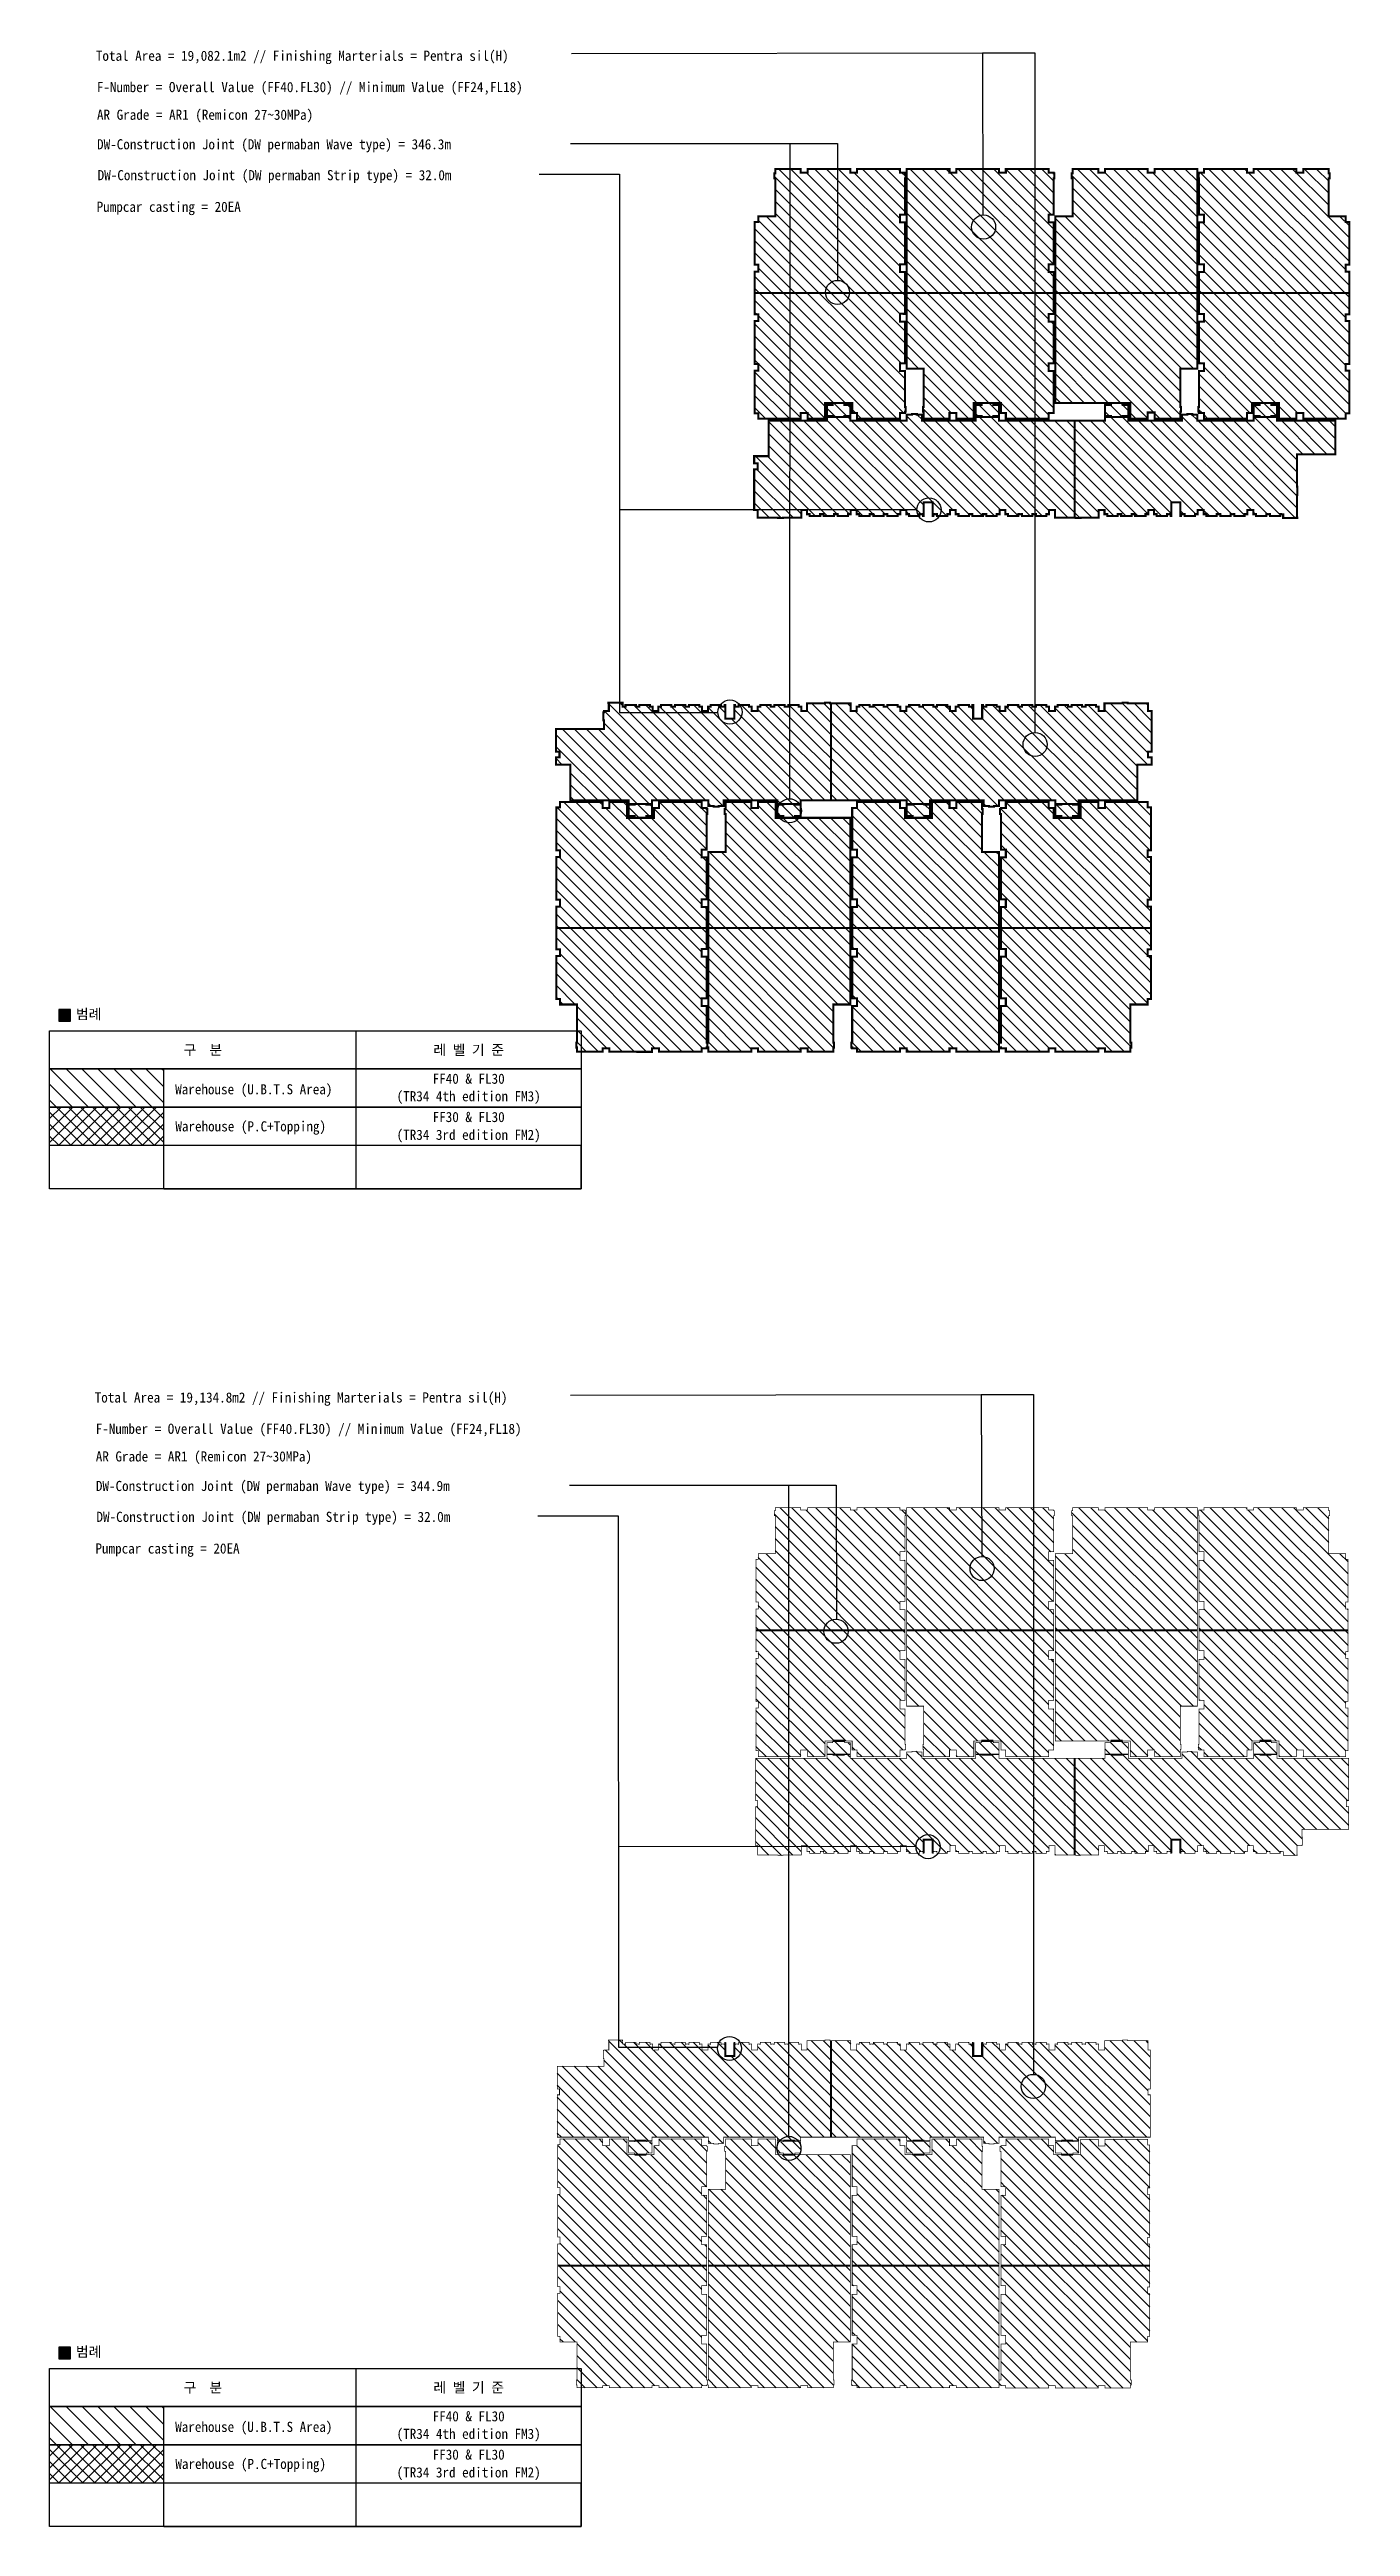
# Model space of a CAD drawing. Header units: millimetres. Extents: x 1364877 to 2662909, y 234189 to 1399913.
# Drawn here: x 1364877 to 1653566, y 238220 to 788201 of the extents above; entities that cross this region are included whole.
import ezdxf
from ezdxf.enums import TextEntityAlignment as Align

# ---------------------------------------------------------------- set-up
doc = ezdxf.new("R2010")
doc.units = ezdxf.units.MM
doc.header["$LTSCALE"] = 5
doc.header["$MEASUREMENT"] = 0
for name, color, linetype, lineweight in [('A-MKXS-LEAD', 7, 'CONTINUOUS', 25), ('A-XXXX-HATC', 8, 'CONTINUOUS', 18), ('A-XXXX-TABL', 7, 'CONTINUOUS', 25), ('A-XXXX-TXT1', 3, 'CONTINUOUS', 25)]:
    doc.layers.add(name, color=color, linetype=linetype, lineweight=lineweight)
for name, color, linetype in [('BOX', 7, 'CONTINUOUS'), ('DW-Area', 3, 'CONTINUOUS'), ('DW-Constr J', 1, 'CONTINUOUS'), ('DW-ETC', 7, 'CONTINUOUS'), ('DW-txt', 7, 'CONTINUOUS'), ('FORM(미추홀)$0$SHEET', 3, 'CONTINUOUS')]:
    doc.layers.add(name, color=color, linetype=linetype)
doc.styles.add('돋움체', font='')
doc.styles.get('돋움체').set_extended_font_data('DotumChe')

msp = doc.modelspace()

# ---------------------------------------------------------------- texts
at = {"layer": 'A-XXXX-TXT1', "style": '돋움체'}
for s, p in [('Total Area = 19,082.1m2 // Finishing Marterials = Pentra sil(H)', (1375152.6, 785697.1)), ('F-Number = Overall Value (FF40.FL30) // Minimum Value (FF24,FL18)', (1375371.2, 778740.1)), ('AR Grade = AR1 (Remicon 27~30MPa)', (1375398.3, 772599.5)), ('DW-Construction Joint (DW permaban Wave type) = 346.3m', (1375420.4, 766044.7)), ('DW-Construction Joint (DW permaban Strip type) = 32.0m', (1375549.1, 759188.2)), ('Pumpcar casting = 20EA', (1375323.3, 752162.9)), ('Total Area = 19,134.8m2 // Finishing Marterials = Pentra sil(H)', (1374888.9, 487785.9)), ('F-Number = Overall Value (FF40.FL30) // Minimum Value (FF24,FL18)', (1375107.4, 480829)), ('AR Grade = AR1 (Remicon 27~30MPa)', (1375134.6, 474688.4)), ('DW-Construction Joint (DW permaban Wave type) = 344.9m', (1375156.7, 468133.5)), ('DW-Construction Joint (DW permaban Strip type) = 32.0m', (1375285.3, 461277.1)), ('Pumpcar casting = 20EA', (1375059.6, 454251.8))]:
    msp.add_text(s, height=2250, dxfattribs=at).set_placement(p)
for s, p in [('범례', (1370734.3, 574011.3)), ('Warehouse (U.B.T.S Area)', (1392753.1, 557339.8)), ('Warehouse (P.C+Topping)', (1392794.6, 549109.4)), ('범례', (1370734.3, 277011.3)), ('Warehouse (U.B.T.S Area)', (1392753.1, 260339.8)), ('Warehouse (P.C+Topping)', (1392794.6, 252109.4))]:
    msp.add_text(s, height=2250, dxfattribs=at).set_placement(p, align=Align.MIDDLE_LEFT)
for s, p in [('구  분', (1398899.1, 566080.3)), ('레 벨 기 준', (1457884.3, 566080.3)), ('(TR34 4th edition FM3)', (1457884.3, 555792.9)), ('FF40 & FL30', (1457884.3, 559685.4)), ('FF30 & FL30', (1457884.3, 551181.3)), ('(TR34 3rd edition FM2)', (1457884.3, 547229.9)), ('구  분', (1398899.1, 269080.3)), ('레 벨 기 준', (1457884.3, 269080.3)), ('(TR34 4th edition FM3)', (1457884.3, 258792.9)), ('FF40 & FL30', (1457884.3, 262685.4)), ('FF30 & FL30', (1457884.3, 254181.3)), ('(TR34 3rd edition FM2)', (1457884.3, 250229.9))]:
    msp.add_text(s, height=2250, dxfattribs=at).set_placement(p, align=Align.MIDDLE_CENTER)

# ---------------------------------------------------------------- hatches: boundary and pattern name
at = {"layer": 'A-XXXX-HATC'}
h = msp.add_hatch(dxfattribs=at)
h.set_pattern_fill('ANSI31', color=3, scale=20000, angle=90, style=0)
h.paths.add_polyline_path([(1364887.7, 561869.8), (1390220.6, 561869.8), (1390220.6, 553365.7), (1364887.7, 553365.7)])
h = msp.add_hatch(dxfattribs=at)
h.set_pattern_fill('ANSI31', color=3, scale=20000, angle=90, style=0)
h.paths.add_polyline_path([(1364887.7, 264869.8), (1390220.6, 264869.8), (1390220.6, 256365.7), (1364887.7, 256365.7)])
at = {"layer": 'BOX'}
h = msp.add_hatch(color=4, dxfattribs=at)
h.dxf.hatch_style = 1
h.paths.add_polyline_path([(1366970.4, 572475.6), (1369521.7, 572475.6), (1369521.7, 575026.9), (1366970.4, 575026.9)])
h = msp.add_hatch(color=4, dxfattribs=at)
h.dxf.hatch_style = 1
h.paths.add_polyline_path([(1366970.4, 275475.6), (1369521.7, 275475.6), (1369521.7, 278026.9), (1366970.4, 278026.9)])
at = {"layer": 'DW-Area'}
h = msp.add_hatch(dxfattribs=at)
h.set_pattern_fill('ANSI31', color=256, scale=15000, angle=90)
h.paths.add_polyline_path([(1488891, 643159.8), (1488891, 643087.3), (1488901, 643087.3), (1488901, 643097.3), (1489011, 643097.3), (1489011, 643022.3), (1488991, 643022.3), (1488991, 641359.8), (1487891, 641359.8), (1487891, 641059.8), (1487801, 641059.8), (1487801, 639259.8), (1487891, 639259.8), (1487891, 637359.8), (1477241, 637359.8), (1477241, 632309.8), (1478041, 632309.8), (1478041, 631009.8), (1477241, 631009.8), (1477241, 629409.8), (1480441, 629409.8), (1480441, 621509.8), (1493391, 621509.8), (1493391, 620709.8), (1494691, 620709.8), (1494691, 620509.8), (1493391, 620509.8), (1493391, 618009.8), (1494691, 618009.8), (1494691, 617609.8), (1492991, 617609.8), (1492991, 621109.8), (1489091, 621109.8), (1489091, 619809.8), (1487591, 619809.8), (1487591, 621109.8), (1478141, 621109.8), (1478141, 619909.8), (1477341, 619909.8), (1477341, 610409.8), (1478141, 610409.8), (1478141, 608909.8), (1477341, 608909.8), (1477341, 599409.8), (1478141, 599409.8), (1478141, 597909.8), (1477341, 597909.8), (1477341, 588409.8), (1478141, 588409.8), (1478141, 586909.8), (1477341, 586909.8), (1477341, 577409.8), (1478141, 577409.8), (1478141, 576159.8), (1481941, 576159.8), (1481941, 567709.8), (1481751, 567709.8), (1481751, 566609.8), (1481941, 566609.8), (1481941, 565659.8), (1487591, 565659.8), (1487591, 566459.8), (1489091, 566459.8), (1489091, 565659.8), (1498591, 565648), (1498591, 566459.8), (1500091, 566459.8), (1500091, 565659.8), (1509591, 565659.8), (1509591, 566459.8), (1510691, 566459.8), (1510691, 566609.8), (1510831, 566609.8), (1510831, 567709.8), (1510691, 567709.8), (1510691, 575809.8), (1509591, 575809.8), (1509591, 577509.8), (1510691, 577509.8), (1510691, 586809.8), (1509591, 586809.8), (1509591, 588509.8), (1510691, 588509.8), (1510691, 597809.8), (1509591, 597819.2), (1509591, 599509.8), (1510691, 599509.8), (1510691, 608809.8), (1509591, 608809.8), (1509591, 610509.8), (1510691, 610509.8), (1510691, 618459.8), (1510881, 618459.8), (1510881, 619559.8), (1510691, 619559.8), (1510691, 619809.8), (1509591, 619809.8), (1509591, 621101.4), (1500091, 621109.8), (1500091, 619809.8), (1498991, 619809.8), (1498991, 617609.8), (1497291, 617609.8), (1497291, 618009.8), (1498591, 618009.8), (1498591, 620509.8), (1497291, 620509.8), (1497291, 620709.8), (1498591, 620712.4), (1498591, 621509.8), (1511091, 621509.8), (1511091, 620209.8), (1512241, 620209.8), (1512241, 620069.8), (1513341, 620069.8), (1513341, 620209.8), (1514491, 620209.8), (1514491, 621509.8), (1526391, 621509.8), (1526391, 620709.8), (1527691, 620709.8), (1527691, 620509.8), (1526391, 620509.8), (1526391, 618009.8), (1527691, 618009.8), (1527691, 617609.8), (1525991, 617609.8), (1525991, 621109.8), (1522091, 621109.8), (1522091, 619809.8), (1520591, 619809.8), (1520591, 621109.8), (1514891, 621109.8), (1514891, 619559.8), (1514701, 619559.8), (1514701, 618459.8), (1514891, 618459.8), (1514891, 610009.8), (1511091, 610009.8), (1511091, 567709.8), (1510831, 567709.8), (1510831, 566609.8), (1511091, 566609.8), (1511091, 565659.8), (1520591, 565659.8), (1520591, 566459.8), (1522091, 566459.8), (1522091, 565659.8), (1531591, 565659.8), (1531591, 566459.8), (1533091, 566459.8), (1533091, 565664.7), (1538791, 565659.8), (1538791, 566609.8), (1538981, 566609.8), (1538981, 567709.8), (1538791, 567709.8), (1538791, 576159.8), (1542591, 576159.8), (1542591, 617609.8), (1530291, 617609.8), (1530291, 618009.8), (1531591, 618009.8), (1531591, 620509.8), (1530291, 620509.8), (1530291, 620709.8), (1531591, 620709.8), (1531591, 621509.8), (1555091, 621509.8), (1555091, 620709.8), (1556391, 620709.8), (1556391, 620509.8), (1555091, 620509.8), (1555091, 618009.8), (1556391, 618009.8), (1556391, 617609.8), (1554691, 617609.8), (1554691, 619809.8), (1553591, 619809.8), (1553591, 621109.8), (1544091, 621109.8), (1544091, 619809.8), (1542991, 619809.8), (1542991, 610509.8), (1544091, 610509.8), (1544091, 608809.8), (1542991, 608809.8), (1542991, 599509.8), (1544091, 599509.8), (1544091, 597809.8), (1542991, 597809.8), (1542991, 588509.8), (1544091, 588509.8), (1544091, 586811.9), (1542991, 586809.8), (1542991, 577509.8), (1544091, 577509.8), (1544091, 575809.8), (1542991, 575809.8), (1542991, 567709.8), (1542801, 567709.8), (1542801, 566609.8), (1542991, 566609.8), (1542991, 566459.8), (1544091, 566459.8), (1544091, 565659.8), (1553591, 565659.8), (1553591, 566459.8), (1555091, 566459.8), (1555091, 565659.8), (1564591, 565659.8), (1564591, 566459.8), (1566091, 566459.8), (1566091, 565659.8), (1575591, 565659.8), (1575591, 566609.8), (1575591, 567709.8), (1575591, 610009.8), (1571791, 610009.8), (1571791, 618459.8), (1571981, 618459.8), (1571981, 619559.8), (1571791, 619559.8), (1571791, 621109.8), (1566091, 621109.8), (1566091, 619809.8), (1564591, 619809.8), (1564591, 621109.8), (1560691, 621109.8), (1560691, 617609.8), (1558991, 617609.8), (1558991, 618009.8), (1560291, 618009.8), (1560291, 620509.8), (1558991, 620509.8), (1558991, 620709.8), (1560291, 620709.8), (1560291, 621509.8), (1572191, 621509.8), (1572191, 620209.8), (1573341, 620209.8), (1573341, 620069.8), (1574441, 620069.8), (1574441, 620209.8), (1575591, 620209.8), (1575591, 621509.8), (1588091, 621509.8), (1588091, 620709.8), (1589391, 620709.8), (1589391, 620509.8), (1588091, 620509.8), (1588091, 618009.8), (1589391, 618009.8), (1589391, 617609.8), (1587691, 617609.8), (1587691, 619809.8), (1586591, 619809.8), (1586591, 621109.8), (1577091, 621109.8), (1577096.6, 619809.8), (1575991, 619809.8), (1575991, 619559.8), (1575801, 619559.8), (1575801, 618459.8), (1575991, 618459.8), (1575991, 610509.8), (1577091, 610509.8), (1577091, 608809.8), (1575991, 608809.8), (1575991, 599509.8), (1577091, 599509.8), (1577091, 597809.8), (1575991, 597809.8), (1575991, 588509.8), (1577091, 588509.8), (1577091, 586809.8), (1575991, 586809.8), (1575991, 577509.8), (1577091, 577524.6), (1577091, 575809.8), (1575991, 575809.8), (1575991, 567709.8), (1575591, 567709.8), (1575591, 566609.8), (1575991, 566609.8), (1575991, 566459.8), (1577091, 566459.8), (1577091, 565659.8), (1586591, 565659.8), (1586591, 566459.8), (1588091, 566459.8), (1588091, 565659.8), (1597591, 565659.8), (1597591, 566459.8), (1599091, 566459.8), (1599091, 565659.8), (1604741, 565659.8), (1604741, 566609.8), (1604931, 566609.8), (1604931, 567709.8), (1604741, 567709.8), (1604741, 576159.8), (1608541, 576159.8), (1608541, 577409.8), (1609341, 577409.8), (1609341, 586909.8), (1608541, 586909.8), (1608541, 588409.8), (1609341, 588409.8), (1609341, 597909.8), (1608541, 597909.8), (1608541, 599409.8), (1609341, 599409.8), (1609341, 608909.8), (1608541, 608909.8), (1608541, 610409.8), (1609341, 610409.8), (1609341, 619909.8), (1608541, 619909.8), (1608541, 621109.8), (1599091, 621109.8), (1599091, 619809.8), (1597591, 619809.8), (1597591, 621109.8), (1593691, 621109.8), (1593691, 617609.8), (1591991, 617609.8), (1591991, 618009.8), (1593291, 618009.8), (1593291, 620509.8), (1591991, 620509.8), (1591991, 620709.8), (1593291, 620709.8), (1593291, 621509.8), (1606241, 621509.8), (1606241, 629411.9), (1609441, 629411.9), (1609441, 631009.8), (1608641, 631009.8), (1608641, 632309.8), (1609441, 632309.8), (1609441, 641359.8), (1608641, 641359.8), (1608641, 643059.8), (1604141, 643059.8), (1604141, 643159.8), (1604091, 643159.8), (1604091, 643149.8), (1602991, 643149.8), (1602991, 643059.8), (1598991, 643059.8), (1598991, 641359.8), (1597691, 641359.8), (1597691, 642309.8), (1597241, 642309.8), (1597241, 642259.8), (1597091, 642259.8), (1597091, 642659.8), (1594791, 642659.8), (1594791, 642259.8), (1594641, 642259.8), (1594641, 642309.8), (1594141, 642309.8), (1594141, 642259.8), (1593991, 642259.8), (1593991, 642659.8), (1591691, 642659.8), (1591691, 642259.8), (1591541, 642259.8), (1591541, 642309.8), (1591041, 642309.8), (1591041, 642259.8), (1590891, 642259.8), (1590891, 642659.8), (1588591, 642659.8), (1588591, 642259.8), (1588441, 642259.8), (1588441, 642309.8), (1587991, 642309.8), (1587991, 641359.8), (1586691, 641359.8), (1586691, 642309.8), (1586241, 642309.8), (1586241, 642259.8), (1586091, 642259.8), (1586091, 642659.8), (1583791, 642659.8), (1583791, 642259.8), (1583641, 642259.8), (1583641, 642309.8), (1583141, 642309.8), (1583141, 642259.8), (1582991, 642259.8), (1582991, 642659.8), (1580691, 642659.8), (1580691, 642259.8), (1580541, 642259.8), (1580541, 642309.8), (1580041, 642309.8), (1580041, 642259.8), (1579891, 642259.8), (1579891, 642659.8), (1577591, 642659.8), (1577591, 642259.8), (1577441, 642259.8), (1577441, 642309.8), (1576991, 642309.8), (1576991, 641359.8), (1575691, 641359.8), (1575691, 642309.8), (1575241, 642309.8), (1575241, 642259.8), (1575091, 642259.8), (1575091, 642659.8), (1572791, 642659.8), (1572791, 642259.8), (1572641, 642259.8), (1572641, 642309.8), (1572141, 642309.8), (1572141, 642259.8), (1571991, 642259.8), (1571991, 642659.8), (1571841, 642659.8), (1571841, 639659.8), (1569841, 639659.8), (1569841, 642659.8), (1569691, 642659.8), (1569691, 642259.8), (1569541, 642259.8), (1569541, 642309.8), (1569041, 642309.8), (1569041, 642259.8), (1568891, 642259.8), (1568891, 642659.8), (1566591, 642659.8), (1566591, 642259.8), (1566441, 642259.8), (1566441, 642309.8), (1565991, 642309.8), (1565991, 641359.8), (1564691, 641359.8), (1564691, 642309.8), (1564241, 642309.8), (1564241, 642259.8), (1564091, 642259.8), (1564091, 642659.8), (1561791, 642659.8), (1561791, 642259.8), (1561641, 642259.8), (1561641, 642309.8), (1561141, 642309.8), (1561141, 642259.8), (1560991, 642259.8), (1560991, 642659.8), (1558691, 642659.8), (1558691, 642259.8), (1558541, 642259.8), (1558541, 642309.8), (1558041, 642309.8), (1558041, 642259.8), (1557891, 642259.8), (1557891, 642659.8), (1555591, 642659.8), (1555591, 642259.8), (1555441, 642259.8), (1555441, 642309.8), (1554991, 642309.8), (1554991, 641359.8), (1553691, 641359.8), (1553691, 642309.8), (1553241, 642309.8), (1553241, 642259.8), (1553091, 642259.8), (1553091, 642659.8), (1550791, 642659.8), (1550791, 642259.8), (1550641, 642259.8), (1550641, 642309.8), (1550141, 642309.8), (1550141, 642259.8), (1549991, 642259.8), (1549991, 642659.8), (1547691, 642659.8), (1547691, 642259.8), (1547541, 642259.8), (1547541, 642309.8), (1547041, 642309.8), (1547041, 642259.8), (1546891, 642259.8), (1546891, 642659.8), (1544591, 642659.8), (1544591, 642259.8), (1544441, 642259.8), (1544441, 642309.8), (1543991, 642309.8), (1543991, 641359.8), (1542691, 641359.8), (1542691, 643059.8), (1538091, 643059.8), (1538091, 643149.8), (1536991, 643149.8), (1536991, 643059.8), (1532991, 643059.8), (1532991, 641359.8), (1531691, 641359.8), (1531691, 642309.8), (1531245.5, 642309.8), (1531245.5, 642259.8), (1531095.5, 642259.8), (1531095.5, 642659.8), (1528795.5, 642659.8), (1528795.5, 642259.8), (1528645.5, 642259.8), (1528645.5, 642309.8), (1528145.5, 642309.8), (1528145.5, 642259.8), (1527995.5, 642259.8), (1527995.5, 642659.8), (1525695.5, 642659.8), (1525695.5, 642259.8), (1525545.5, 642259.8), (1525545.5, 642309.8), (1525045.5, 642309.8), (1525045.5, 642259.8), (1524895.5, 642259.8), (1524895.5, 642659.8), (1522595.5, 642659.8), (1522595.5, 642259.8), (1522445.5, 642259.8), (1522445.5, 642309.8), (1521995.5, 642309.8), (1521991, 641359.8), (1520691, 641359.8), (1520691, 642309.8), (1520241, 642309.8), (1520241, 642259.8), (1520091, 642259.8), (1520091, 642659.8), (1517791, 642659.8), (1517791, 642259.8), (1517641, 642259.8), (1517641, 642309.8), (1517141, 642309.8), (1517141, 642259.8), (1516991, 642259.8), (1516991, 642659.8), (1516841, 642659.8), (1516841, 639659.8), (1514841, 639659.8), (1514841, 642659.8), (1514691, 642659.8), (1514691, 642259.8), (1514541, 642259.8), (1514541, 642309.8), (1514041, 642309.8), (1514041, 642259.8), (1513891, 642259.8), (1513891, 642659.8), (1511591, 642659.8), (1511591, 642259.8), (1511441, 642259.8), (1511441, 642309.8), (1510991, 642309.8), (1510991, 641359.8), (1509691, 641355.1), (1509691, 642309.8), (1509241, 642309.8), (1509241, 642259.8), (1509091, 642259.8), (1509091, 642659.8), (1506791, 642659.8), (1506791, 642259.8), (1506641, 642259.8), (1506641, 642309.8), (1506141, 642309.8), (1506141, 642259.8), (1505991, 642259.8), (1505991, 642659.8), (1503691, 642659.8), (1503691, 642259.8), (1503541, 642259.8), (1503541, 642309.8), (1503041, 642309.8), (1503041, 642259.8), (1502891, 642259.8), (1502891, 642659.8), (1500591, 642659.8), (1500591, 642259.8), (1500441, 642259.8), (1500441, 642309.8), (1499991, 642309.8), (1499991, 641359.8), (1498691, 641359.8), (1498691, 642309.8), (1498241, 642309.8), (1498241, 642259.8), (1498091, 642259.8), (1498091, 642659.8), (1495791, 642659.8), (1495791, 642259.8), (1495641, 642259.8), (1495641, 642309.8), (1495141, 642309.8), (1495141, 642259.8), (1494991, 642259.8), (1494991, 642659.8), (1492691, 642659.8), (1492691, 642259.8), (1492541, 642259.8), (1492541, 642309.8), (1492041, 642309.8), (1492041, 643032.3), (1492031, 643032.3), (1492031, 643022.3), (1491921, 643022.3), (1491921, 643055.3), (1491921, 643064.3), (1491921, 643097.3), (1492031, 643097.3), (1492031, 643087.3), (1492041, 643087.3), (1492041, 643159.8)])
h.paths.add_polyline_path([(1521241, 697909.8), (1524441, 697909.8), (1524441, 705809.8), (1537391, 705809.8), (1537391, 706609.8), (1538691, 706609.8), (1538691, 706809.8), (1537391, 706809.8), (1537391, 709309.8), (1538691, 709309.8), (1538691, 709709.8), (1536991, 709709.8), (1536991, 706209.8), (1533091, 706209.8), (1533091, 707509.8), (1531591, 707509.8), (1531591, 706209.8), (1522141, 706209.8), (1522141, 707409.8), (1521341, 707409.8), (1521341, 716909.8), (1522141, 716909.8), (1522141, 718409.8), (1521341, 718409.8), (1521341, 727925.6), (1522141, 727909.8), (1522141, 729409.8), (1521341, 729409.8), (1521341, 738909.8), (1522141, 738909.8), (1522141, 740409.8), (1521341, 740409.8), (1521341, 749909.8), (1522141, 749909.8), (1522141, 751159.8), (1525941, 751159.8), (1525941, 759609.8), (1525751, 759609.8), (1525751, 760709.8), (1525941, 760709.8), (1525941, 761659.8), (1531591, 761659.8), (1531591, 760859.8), (1533091, 760859.8), (1533091, 761659.8), (1542591, 761659.8), (1542591, 760859.8), (1544091, 760859.8), (1544091, 761659.8), (1553591, 761659.8), (1553591, 760859.8), (1554691, 760859.8), (1554691, 760709.8), (1554831, 760709.8), (1554831, 759609.8), (1554691, 759609.8), (1554691, 751509.8), (1553582.9, 751520.2), (1553591, 749809.8), (1554691, 749809.8), (1554691, 740509.8), (1553591, 740500.2), (1553591, 738809.8), (1554691, 738809.8), (1554691, 729509.8), (1553583.8, 729530.4), (1553591, 727809.8), (1554691, 727809.8), (1554691, 718509.8), (1553591, 718509.8), (1553591, 716809.8), (1554691, 716809.8), (1554691, 708859.8), (1554881, 708859.8), (1554881, 707759.8), (1554691, 707759.8), (1554691, 707509.8), (1553591, 707509.8), (1553591, 706209.8), (1544091, 706209.8), (1544091, 707509.8), (1542991, 707509.8), (1542991, 709709.8), (1541291, 709709.8), (1541291, 709309.8), (1542591, 709309.8), (1542591, 706809.8), (1541291, 706809.8), (1541291, 706609.8), (1542591, 706609.8), (1542591, 705809.8), (1555091, 705809.8), (1555091, 707109.8), (1556241, 707109.8), (1556241, 707249.8), (1557341, 707249.8), (1557341, 707109.8), (1558491, 707109.8), (1558491, 705809.8), (1570391, 705809.8), (1570391, 706609.8), (1571691, 706609.8), (1571691, 706809.8), (1570391, 706809.8), (1570391, 709309.8), (1571691, 709309.8), (1571691, 709709.8), (1569991, 709709.8), (1569991, 706209.8), (1566091, 706209.8), (1566091, 707509.8), (1564591, 707509.8), (1564591, 706209.8), (1558891, 706209.8), (1558891, 707759.8), (1558701, 707759.8), (1558701, 708859.8), (1558891, 708859.8), (1558891, 717309.8), (1555091, 717309.8), (1555091, 761659.8), (1564591, 761659.8), (1564591, 760861.9), (1566091, 760859.8), (1566091, 761659.8), (1575591, 761659.8), (1575591, 760859.8), (1577091, 760859.8), (1577091, 761659.8), (1586591, 761659.8), (1586591, 760859.8), (1587691, 760859.8), (1587691, 760709.8), (1587881, 760709.8), (1587881, 759609.8), (1587691, 759609.8), (1587691, 751509.8), (1586591, 751509.8), (1586591, 749809.8), (1587691, 749809.8), (1587691, 740509.8), (1586591, 740509.8), (1586591, 738809.8), (1587691, 738809.8), (1587691, 729509.8), (1586591, 729509.8), (1586591, 727809.8), (1587691, 727809.8), (1587691, 718509.8), (1586591, 718509.8), (1586591, 716809.8), (1587691, 716809.8), (1587691, 707509.8), (1586591, 707509.8), (1586591, 706209.8), (1577091, 706209.8), (1577091, 707509.8), (1575991, 707509.8), (1575991, 709709.8), (1574291, 709709.3), (1574291, 709309.3), (1575591, 709309.3), (1575591, 706809.3), (1574291, 706809.3), (1574291, 706609.3), (1575591, 706609.3), (1575591, 705809.8), (1599091, 705809.8), (1599091, 706609.8), (1600391, 706609.8), (1600391, 706809.8), (1599091, 706809.8), (1599091, 709309.8), (1600391, 709309.8), (1600391, 709709.8), (1588091, 709709.8), (1588091, 751159.8), (1591891, 751159.8), (1591891, 759609.8), (1591701, 759609.8), (1591701, 760709.8), (1591891, 760709.8), (1591891, 761659.8), (1597591, 761659.8), (1597591, 760859.8), (1599091, 760859.8), (1599091, 761659.8), (1608591, 761659.8), (1608591, 760859.8), (1610091, 760859.8), (1610091, 761659.8), (1619591, 761659.8), (1619591, 717309.8), (1615791, 717309.8), (1615791, 708859.8), (1615981, 708859.8), (1615981, 707759.8), (1615791, 707759.8), (1615791, 706209.8), (1610091, 706209.8), (1610091, 707609.8), (1608591, 707609.8), (1608591, 706209.8), (1604691, 706209.8), (1604691, 709709.8), (1602991, 709709.8), (1602991, 709309.8), (1604291, 709309.8), (1604291, 706809.8), (1602991, 706809.8), (1602991, 706609.8), (1604291, 706609.8), (1604291, 705809.8), (1616191, 705809.8), (1616191, 707109.8), (1617341, 707109.8), (1617341, 707249.8), (1618441, 707249.8), (1618441, 707109.8), (1619591, 707109.8), (1619591, 705809.8), (1632091, 705809.8), (1632091, 706609.8), (1633391, 706609.8), (1633391, 706809.8), (1632091, 706809.8), (1632091, 709309.8), (1633391, 709309.8), (1633391, 709709.8), (1631691, 709709.8), (1631691, 707509.8), (1630591, 707509.8), (1630591, 706209.8), (1621091, 706209.8), (1621091, 707509.8), (1619991, 707509.8), (1619991, 707759.8), (1619801, 707759.8), (1619801, 708859.8), (1619991, 708859.8), (1619991, 716809.8), (1621091, 716809.8), (1621091, 718509.8), (1619991, 718509.8), (1619991, 727809.8), (1621091, 727809.8), (1621091, 729509.8), (1619991, 729509.8), (1619991, 738809.8), (1621091, 738809.8), (1621091, 740509.8), (1619991, 740509.8), (1619991, 749809.8), (1621091, 749809.8), (1621091, 751509.8), (1619991, 751509.8), (1619991, 759609.8), (1619851, 759609.8), (1619851, 760709.8), (1619991, 760709.8), (1619991, 760859.8), (1621091, 760859.8), (1621091, 761659.8), (1630591, 761659.8), (1630591, 760859.8), (1632091, 760859.8), (1632091, 761659.8), (1641591, 761659.8), (1641591, 760859.8), (1643091, 760859.8), (1643091, 761659.8), (1648741, 761659.8), (1648741, 760709.8), (1648931, 760709.8), (1648931, 759609.8), (1648741, 759609.8), (1648741, 751159.8), (1652541, 751159.8), (1652541, 749909.8), (1653341, 749909.8), (1653341, 740409.8), (1652541, 740409.8), (1652541, 738909.8), (1653341, 738909.8), (1653341, 729409.8), (1652541, 729409.8), (1652541, 727909.8), (1653341, 727909.8), (1653341, 718409.8), (1652541, 718409.8), (1652541, 716909.8), (1653341, 716909.8), (1653341, 707409.8), (1652541, 707409.8), (1652541, 706209.8), (1643091, 706209.8), (1643091, 707509.8), (1641591, 707509.8), (1641591, 706209.8), (1637691, 706209.8), (1637691, 709709.8), (1635991, 709709.8), (1635991, 709309.8), (1637291, 709309.8), (1637291, 706809.8), (1635991, 706809.8), (1635991, 706609.8), (1637291, 706609.8), (1637291, 705809.8), (1650241, 705809.8), (1650241, 698309.8), (1641691, 698309.8), (1641691, 691109.8), (1641781, 691109.8), (1641781, 689309.8), (1641691, 689309.8), (1641691, 686359.8), (1641691, 684297.3), (1641671, 684297.3), (1641671, 684222.3), (1641781, 684222.3), (1641781, 684232.3), (1641791, 684232.3), (1641791, 684159.8), (1638641, 684159.8), (1638641, 685009.8), (1638141, 685009.8), (1638141, 685059.8), (1637991, 685059.8), (1637991, 684659.8), (1635691, 684659.8), (1635691, 685059.8), (1635541, 685059.8), (1635541, 685009.8), (1635041, 685009.8), (1635041, 685059.8), (1634891, 685059.8), (1634891, 684659.8), (1632591, 684659.8), (1632591, 685059.8), (1632441, 685059.8), (1632441, 685009.8), (1631991, 685009.8), (1631991, 685959.8), (1630691, 685959.8), (1630691, 685009.8), (1630241, 685009.8), (1630241, 685059.8), (1630091, 685059.8), (1630091, 684659.8), (1627791, 684659.8), (1627791, 685059.8), (1627641, 685059.8), (1627641, 685009.8), (1627141, 685009.8), (1627141, 685059.8), (1626991, 685059.8), (1626991, 684659.8), (1624691, 684659.8), (1624691, 685059.8), (1624541, 685059.8), (1624541, 685009.7), (1624041, 685009.7), (1624041, 685059.8), (1623891, 685059.8), (1623891, 684659.8), (1621591, 684659.8), (1621591, 685059.8), (1621441, 685059.8), (1621441, 685009.8), (1620991, 685009.8), (1620991, 685959.8), (1619686.5, 685959.8), (1619686.5, 685009.8), (1619236.5, 685009.8), (1619236.5, 685059.8), (1619086.5, 685059.8), (1619086.5, 684659.8), (1616786.5, 684659.8), (1616786.5, 685059.8), (1616636.5, 685059.8), (1616636.5, 685009.8), (1616136.5, 685009.8), (1616136.5, 685059.8), (1615986.5, 685059.8), (1615986.5, 684659.8), (1615841, 684659.8), (1615841, 687659.8), (1613841, 687659.8), (1613841, 684659.8), (1613686.5, 684659.8), (1613686.5, 685059.8), (1613536.5, 685059.8), (1613536.5, 685009.8), (1613036.5, 685009.8), (1613036.5, 685059.8), (1612886.5, 685059.8), (1612886.5, 684659.8), (1610586.5, 684659.8), (1610586.5, 685059.8), (1610436.5, 685059.8), (1610436.5, 685009.8), (1609986.5, 685009.8), (1609986.5, 685966.2), (1608686.5, 685966.2), (1608686.5, 685009.8), (1608236.5, 685009.8), (1608236.5, 685059.8), (1608086.5, 685059.8), (1608086.5, 684659.8), (1605786.5, 684659.8), (1605786.5, 685059.8), (1605636.5, 685059.8), (1605636.5, 685009.8), (1605136.5, 685009.8), (1605136.5, 685059.8), (1604986.5, 685059.8), (1604986.5, 684659.8), (1602686.5, 684659.8), (1602686.5, 685059.8), (1602536.5, 685059.8), (1602536.5, 685009.8), (1602036.5, 685009.8), (1602036.5, 685059.8), (1601886.5, 685059.8), (1601886.5, 684659.8), (1599586.5, 684659.8), (1599586.5, 685059.8), (1599436.5, 685059.8), (1599436.5, 685009.8), (1598986.5, 685009.8), (1598986.5, 685966.2), (1597691, 685966.2), (1597691, 684259.8), (1593691, 684259.8), (1593691, 684169.8), (1592591, 684169.8), (1592591, 684259.8), (1587991, 684259.8), (1587991, 685959.8), (1586691, 685959.8), (1586691, 685009.8), (1586241, 685009.8), (1586241, 685059.8), (1586091, 685059.8), (1586091, 684659.8), (1583791, 684659.8), (1583791, 685059.8), (1583641, 685059.8), (1583641, 685009.8), (1583141, 685009.8), (1583141, 685059.8), (1582991, 685059.8), (1582991, 684659.8), (1580691, 684659.8), (1580691, 685059.8), (1580541, 685059.8), (1580541, 685009.8), (1580041, 685009.8), (1580041, 685059.8), (1579891, 685059.8), (1579891, 684659.8), (1577591, 684659.8), (1577591, 685059.8), (1577441, 685059.8), (1577441, 685009.8), (1576991, 685009.8), (1576991, 685959.8), (1575691, 685959.8), (1575691, 685009.8), (1575241, 685009.8), (1575241, 685059.8), (1575091, 685059.8), (1575091, 684659.8), (1572791, 684659.8), (1572791, 685059.8), (1572641, 685059.8), (1572641, 685009.8), (1572141, 685009.8), (1572141, 685059.8), (1571991, 685059.8), (1571991, 684659.8), (1569691, 684659.8), (1569691, 685059.8), (1569541, 685059.8), (1569541, 685009.8), (1569041, 685009.8), (1569041, 685059.8), (1568891, 685059.8), (1568891, 684659.8), (1566591, 684659.8), (1566591, 685059.8), (1566441, 685059.8), (1566441, 685009.8), (1565991, 685009.8), (1565991, 685959.8), (1564691, 685959.8), (1564691, 685009.8), (1564241, 685009.8), (1564241, 685059.8), (1564091, 685059.8), (1564091, 684659.8), (1561791, 684659.8), (1561791, 685059.8), (1561641, 685059.8), (1561641, 685009.8), (1561141, 685009.8), (1561141, 685059.8), (1560991, 685059.8), (1560991, 684659.8), (1560841, 684659.8), (1560841, 687659.8), (1558841, 687659.8), (1558841, 684659.8), (1558691, 684659.8), (1558691, 685059.8), (1558541, 685059.8), (1558541, 685009.8), (1558041, 685009.8), (1558041, 685059.8), (1557891, 685059.8), (1557891, 684659.8), (1555591, 684659.8), (1555591, 685059.8), (1555441, 685059.8), (1555441, 685009.8), (1554991, 685009.8), (1554991, 685959.8), (1553691, 685959.8), (1553691, 685009.8), (1553241, 685009.8), (1553241, 685059.8), (1553091, 685059.8), (1553091, 684659.8), (1550791, 684659.8), (1550791, 685059.8), (1550641, 685059.8), (1550641, 685009.8), (1550141, 685009.8), (1550141, 685059.8), (1549991, 685059.8), (1549991, 684659.8), (1547691, 684659.8), (1547691, 685059.8), (1547541, 685059.8), (1547541, 685009.8), (1547041, 685009.8), (1547041, 685059.8), (1546891, 685059.8), (1546891, 684659.8), (1544591, 684659.8), (1544591, 685059.8), (1544441, 685059.8), (1544441, 685009.8), (1543991, 685009.8), (1543991, 685959.8), (1542691, 685959.8), (1542691, 685009.8), (1542241, 685009.8), (1542241, 685059.8), (1542091, 685059.8), (1542091, 684659.8), (1539791, 684659.8), (1539791, 685059.8), (1539641, 685059.8), (1539641, 685009.8), (1539141, 685009.8), (1539141, 685059.8), (1538991, 685059.8), (1538991, 684659.8), (1536691, 684659.8), (1536691, 685059.8), (1536541, 685059.8), (1536541, 685009.8), (1536041, 685009.8), (1536041, 685059.8), (1535891, 685059.8), (1535891, 684659.8), (1533591, 684659.8), (1533591, 685059.8), (1533441, 685059.8), (1533441, 685009.8), (1532991, 685009.8), (1532991, 685959.8), (1531691, 685959.8), (1531691, 684259.8), (1527641, 684259.8), (1527641, 684169.8), (1526591, 684169.8), (1526591, 684159.8), (1526541, 684159.8), (1526541, 684259.8), (1522041, 684259.8), (1522041, 685959.8), (1521241, 685959.8), (1521241, 695009.8), (1522041, 695009.8), (1522041, 696309.8), (1521241, 696309.8)])
at = {"layer": 'DW-ETC'}
h = msp.add_hatch(dxfattribs=at)
h.set_pattern_fill('ANSI37', color=256, scale=15000)
h.paths.add_polyline_path([(1364877.5, 553365.7), (1364887.7, 544831.2), (1390210.3, 544861.6), (1390210.3, 553365.7)])
h = msp.add_hatch(dxfattribs=at)
h.set_pattern_fill('ANSI37', color=256, scale=15000)
h.paths.add_polyline_path([(1364877.5, 256365.7), (1364887.7, 247831.2), (1390210.3, 247861.6), (1390210.3, 256365.7)])
at = {"layer": 'FORM(미추홀)$0$SHEET'}
h = msp.add_hatch(dxfattribs=at)
h.set_pattern_fill('ANSI31', color=256, scale=15000, angle=90)
h.paths.add_polyline_path([(1488891, 346209.8), (1488891, 346137.3), (1488901, 346137.3), (1488901, 346147.3), (1489011, 346147.3), (1489011, 346072.3), (1488991, 346072.3), (1488991, 344009.8), (1487891, 344009.8), (1487891, 343909.8), (1487801, 343909.8), (1487801, 342109.8), (1487891, 342109.8), (1487891, 340409.8), (1477541, 340409.8), (1477541, 335359.8), (1478041, 335359.8), (1478041, 334059.8), (1477541, 334059.8), (1477541, 324659.8), (1493391, 324659.8), (1493391, 323859.8), (1494691, 323859.8), (1494691, 323659.8), (1493391, 323659.8), (1493391, 321159.8), (1494691, 321159.8), (1494691, 320759.8), (1492991, 320759.8), (1492991, 324259.8), (1489091, 324259.8), (1489091, 322759.8), (1487591, 322759.8), (1487591, 324259.8), (1478141, 324259.8), (1478141, 322959.8), (1477641, 322959.8), (1477641, 313459.8), (1478141, 313459.8), (1478141, 311959.8), (1477641, 311959.8), (1477641, 302459.8), (1478141, 302459.8), (1478141, 300959.8), (1477641, 300959.8), (1477641, 291459.8), (1478141, 291459.8), (1478141, 289959.8), (1477641, 289959.8), (1477641, 280459.8), (1478141, 280459.8), (1478141, 279209.8), (1481941, 279209.8), (1481941, 270759.8), (1481751, 270759.8), (1481751, 269659.8), (1481941, 269659.8), (1481941, 269009.8), (1487591, 269009.8), (1487591, 269509.8), (1489091, 269509.8), (1489091, 269009.8), (1498591, 269009.8), (1498591, 269509.8), (1500091, 269509.8), (1500091, 269009.8), (1509591, 269009.8), (1509591, 269509.8), (1510691, 269509.8), (1510691, 269659.8), (1510831, 269659.8), (1510831, 270759.8), (1510691, 270759.8), (1510691, 278759.8), (1509591, 278759.8), (1509591, 280659.8), (1510691, 280659.8), (1510691, 289759.8), (1509591, 289759.8), (1509591, 291659.8), (1510691, 291659.8), (1510691, 300759.8), (1509591, 300759.8), (1509591, 302659.8), (1510691, 302659.8), (1510691, 311759.8), (1509591, 311759.8), (1509591, 313659.8), (1510691, 313659.8), (1510691, 321509.8), (1510881, 321509.8), (1510881, 322609.8), (1510691, 322609.8), (1510691, 322759.8), (1509591, 322759.8), (1509591, 324259.8), (1500091, 324259.8), (1500091, 322759.8), (1498991, 322759.8), (1498991, 320759.8), (1497291, 320759.8), (1497291, 321159.8), (1498591, 321159.8), (1498591, 323659.8), (1497291, 323659.8), (1497291, 323859.8), (1498591, 323859.8), (1498591, 324659.8), (1511091, 324659.8), (1511091, 323259.8), (1512241, 323259.8), (1512241, 323119.8), (1513341, 323119.8), (1513341, 323259.8), (1514491, 323259.8), (1514491, 324659.8), (1526391, 324659.8), (1526391, 323859.8), (1527691, 323859.8), (1527691, 323659.8), (1526391, 323659.8), (1526391, 321159.8), (1527691, 321159.8), (1527691, 320759.8), (1525991, 320759.8), (1525991, 324259.8), (1522091, 324259.8), (1522091, 322759.8), (1520591, 322759.8), (1520591, 324259.8), (1514891, 324259.8), (1514891, 322609.8), (1514701, 322609.8), (1514701, 321509.8), (1514891, 321509.8), (1514891, 313059.8), (1511091, 313059.8), (1511091, 270759.8), (1510831, 270759.8), (1510831, 269659.8), (1511091, 269659.8), (1511091, 269009.8), (1520591, 269009.8), (1520591, 269509.8), (1522091, 269509.8), (1522091, 269009.8), (1531591, 269009.8), (1531591, 269509.8), (1533091, 269509.8), (1533091, 269009.8), (1538791, 269009.8), (1538791, 269659.8), (1538981, 269659.8), (1538981, 270759.8), (1538791, 270759.8), (1538791, 279209.8), (1542591, 279209.8), (1542591, 320759.8), (1530291, 320759.8), (1530291, 321159.8), (1531591, 321159.8), (1531591, 323659.8), (1530291, 323659.8), (1530291, 323859.8), (1531591, 323859.8), (1531591, 324659.8), (1555091, 324659.8), (1555091, 323859.8), (1556391, 323859.8), (1556391, 323659.8), (1555091, 323659.8), (1555091, 321159.8), (1556391, 321159.8), (1556391, 320759.8), (1554691, 320759.8), (1554691, 322759.8), (1553591, 322759.8), (1553591, 324259.8), (1544091, 324259.8), (1544091, 322759.8), (1542991, 322759.8), (1542991, 313659.8), (1544091, 313659.8), (1544091, 311759.8), (1542991, 311759.8), (1542991, 302659.8), (1544091, 302659.8), (1544091, 300759.8), (1542991, 300759.8), (1542991, 291659.8), (1544091, 291659.8), (1544091, 289759.8), (1542991, 289759.8), (1542991, 280659.8), (1544091, 280659.8), (1544091, 278759.8), (1542991, 278759.8), (1542991, 270759.8), (1542801, 270759.8), (1542801, 269659.8), (1542991, 269659.8), (1542991, 269509.8), (1544091, 269509.8), (1544091, 269009.8), (1553591, 269009.8), (1553591, 269509.8), (1555091, 269509.8), (1555091, 269009.8), (1564591, 269009.8), (1564591, 269509.8), (1566091, 269509.8), (1566091, 269009.8), (1575591, 269009.8), (1575591, 269659.8), (1575591, 270759.8), (1575591, 313059.8), (1571791, 313059.8), (1571791, 321509.8), (1571981, 321509.8), (1571981, 322609.8), (1571791, 322609.8), (1571791, 324259.8), (1566091, 324259.8), (1566091, 322759.8), (1564591, 322759.8), (1564591, 324259.8), (1560691, 324259.8), (1560691, 320759.8), (1558991, 320759.8), (1558991, 321159.8), (1560291, 321159.8), (1560291, 323659.8), (1558991, 323659.8), (1558991, 323859.8), (1560291, 323859.8), (1560291, 324659.8), (1572191, 324659.8), (1572191, 323259.8), (1573341, 323259.8), (1573341, 323119.8), (1574441, 323119.8), (1574441, 323259.8), (1575591, 323259.8), (1575591, 324659.8), (1588091, 324659.8), (1588091, 323859.8), (1589391, 323859.8), (1589391, 323659.8), (1588091, 323659.8), (1588091, 321159.8), (1589391, 321159.8), (1589391, 320759.8), (1587691, 320759.8), (1587691, 322759.8), (1586591, 322759.8), (1586591, 324259.8), (1577096.6, 324259.8), (1577096.6, 322759.8), (1575991, 322759.8), (1575991, 322609.8), (1575801, 322609.8), (1575801, 321509.8), (1575991, 321509.8), (1575991, 313659.8), (1577091, 313659.8), (1577091, 311759.8), (1575991, 311759.8), (1575991, 302659.8), (1577091, 302659.8), (1577091, 300759.8), (1575991, 300759.8), (1575991, 291659.8), (1577091, 291659.8), (1577091, 289759.8), (1575991, 289759.8), (1575991, 280659.8), (1577091, 280659.8), (1577091, 278759.8), (1575991, 278759.8), (1575991, 270759.8), (1575591, 270759.8), (1575591, 269659.8), (1575991, 269659.8), (1575991, 269509.8), (1577091, 269509.8), (1577091, 268959.8), (1586591, 268959.8), (1586591, 269454.4), (1588091, 269454.4), (1588091, 268959.8), (1597591, 268959.8), (1597591, 269459.8), (1599091, 269459.8), (1599091, 268959.8), (1604741, 268959.8), (1604741, 269659.8), (1604931, 269659.8), (1604931, 270759.8), (1604741, 270759.8), (1604741, 279159.8), (1608541, 279159.8), (1608541, 280409.8), (1609041, 280409.8), (1609041, 289898.9), (1608541, 289909.8), (1608541, 291409.8), (1609041, 291409.8), (1609041, 300909.8), (1608541, 300909.8), (1608541, 302409.8), (1609041, 302409.8), (1609041, 311909.8), (1608541, 311909.8), (1608541, 313409.8), (1609041, 313409.8), (1609041, 322909.8), (1608541, 322909.8), (1608541, 324209.8), (1599091, 324209.8), (1599091, 322709.8), (1597591, 322709.8), (1597591, 324209.8), (1593691, 324209.8), (1593691, 320759.8), (1591991, 320759.8), (1591991, 321159.8), (1593291, 321159.8), (1593291, 323659.8), (1591991, 323659.8), (1591991, 323859.8), (1593291, 323859.8), (1593291, 324659.8), (1609141, 324659.8), (1609141, 334059.8), (1608641, 334059.8), (1608641, 335359.8), (1609141, 335359.8), (1609141, 344009.8), (1608641, 344009.8), (1608641, 346109.8), (1604141, 346109.8), (1604141, 346209.8), (1604091, 346209.8), (1604091, 346199.8), (1602991, 346199.8), (1602991, 346109.8), (1598991, 346109.8), (1598991, 344009.8), (1597691, 344009.8), (1597691, 345359.8), (1597241, 345359.8), (1597241, 345309.8), (1597091, 345309.8), (1597091, 345709.8), (1594791, 345709.8), (1594791, 345309.8), (1594641, 345309.8), (1594641, 345359.8), (1594141, 345359.8), (1594141, 345309.8), (1593991, 345309.8), (1593991, 345709.8), (1591691, 345709.8), (1591691, 345309.8), (1591541, 345309.8), (1591541, 345359.8), (1591041, 345359.8), (1591041, 345309.8), (1590891, 345309.8), (1590891, 345709.8), (1588591, 345709.8), (1588591, 345309.8), (1588441, 345309.8), (1588441, 345359.8), (1587991, 345359.8), (1587991, 344002.2), (1586691, 344009.8), (1586691, 345359.8), (1586241, 345359.8), (1586241, 345309.8), (1586091, 345309.8), (1586091, 345709.8), (1583791, 345709.8), (1583791, 345309.8), (1583641, 345309.8), (1583641, 345359.8), (1583141, 345359.8), (1583141, 345309.8), (1582991, 345309.8), (1582991, 345709.8), (1580691, 345709.8), (1580691, 345309.8), (1580541, 345309.8), (1580541, 345359.8), (1580041, 345359.8), (1580041, 345309.8), (1579891, 345309.8), (1579891, 345709.8), (1577591, 345709.8), (1577591, 345309.8), (1577441, 345309.8), (1577441, 345359.8), (1576991, 345359.8), (1576991, 344009.8), (1575691, 344009.8), (1575691, 345359.8), (1575241, 345359.8), (1575241, 345309.8), (1575091, 345309.8), (1575091, 345709.8), (1572791, 345709.8), (1572791, 345309.8), (1572641, 345309.8), (1572641, 345359.8), (1572141, 345359.8), (1572141, 345309.8), (1571991, 345309.8), (1571991, 345709.8), (1571841, 345709.8), (1571841, 342709.8), (1569841, 342709.8), (1569841, 345709.8), (1569691, 345709.8), (1569691, 345309.8), (1569541, 345309.8), (1569541, 345359.8), (1569041, 345359.8), (1569041, 345309.8), (1568891, 345309.8), (1568891, 345709.8), (1566591, 345709.8), (1566591, 345309.8), (1566441, 345309.8), (1566441, 345359.8), (1565991, 345359.8), (1565991, 344009.8), (1564691, 344009.8), (1564691, 345359.8), (1564241, 345359.8), (1564241, 345309.8), (1564091, 345309.8), (1564091, 345709.8), (1561791, 345709.8), (1561791, 345309.8), (1561641, 345309.8), (1561641, 345359.8), (1561141, 345359.8), (1561141, 345309.8), (1560991, 345309.8), (1560991, 345709.8), (1558691, 345709.8), (1558691, 345309.8), (1558541, 345309.8), (1558541, 345359.8), (1558041, 345359.8), (1558041, 345309.8), (1557891, 345309.8), (1557891, 345709.8), (1555591, 345709.8), (1555591, 345309.8), (1555441, 345309.8), (1555441, 345359.8), (1554991, 345359.8), (1554991, 344009.8), (1553691, 344009.8), (1553691, 345359.8), (1553241, 345359.8), (1553241, 345309.8), (1553091, 345309.8), (1553091, 345709.8), (1550791, 345709.8), (1550791, 345309.8), (1550641, 345309.8), (1550641, 345359.8), (1550141, 345359.8), (1550141, 345309.8), (1549991, 345309.8), (1549991, 345709.8), (1547691, 345709.8), (1547691, 345309.8), (1547541, 345309.8), (1547541, 345359.8), (1547041, 345359.8), (1547041, 345309.8), (1546891, 345309.8), (1546891, 345709.8), (1544591, 345709.8), (1544591, 345309.8), (1544441, 345309.8), (1544441, 345359.8), (1543991, 345359.8), (1543991, 344009.8), (1542691, 344009.8), (1542691, 346109.8), (1538091, 346109.8), (1538091, 346199.8), (1536991, 346199.8), (1536991, 346109.8), (1532991, 346109.8), (1532991, 344009.8), (1531695.5, 344009.8), (1531695.5, 345359.8), (1531245.5, 345359.8), (1531245.5, 345309.8), (1531095.5, 345309.8), (1531095.5, 345709.8), (1528795.5, 345709.8), (1528795.5, 345309.8), (1528645.5, 345309.8), (1528645.5, 345359.8), (1528145.5, 345359.8), (1528145.5, 345309.8), (1527995.5, 345309.8), (1527995.5, 345709.8), (1525695.5, 345709.8), (1525695.5, 345309.8), (1525545.5, 345309.8), (1525545.5, 345359.8), (1525045.5, 345359.8), (1525045.5, 345309.8), (1524895.5, 345309.8), (1524895.5, 345709.8), (1522595.5, 345709.8), (1522595.5, 345309.8), (1522445.5, 345309.8), (1522445.5, 345359.8), (1521995.5, 345359.8), (1521995.5, 344009.8), (1520691, 344009.8), (1520691, 345359.8), (1520241, 345359.8), (1520241, 345309.8), (1520091, 345309.8), (1520091, 345709.8), (1517791, 345709.8), (1517791, 345309.8), (1517641, 345309.8), (1517641, 345359.8), (1517141, 345359.8), (1517141, 345309.8), (1516991, 345309.8), (1516991, 345709.8), (1516841, 345709.8), (1516841, 342709.8), (1514841, 342709.8), (1514841, 345709.8), (1514691, 345709.8), (1514691, 345309.8), (1514541, 345309.8), (1514541, 345359.8), (1514041, 345359.8), (1514041, 345309.8), (1513891, 345309.8), (1513891, 345709.8), (1511591, 345709.8), (1511591, 345309.8), (1511441, 345309.8), (1511441, 345359.8), (1510991, 345359.8), (1510991, 344009.8), (1509691, 344009.8), (1509691, 345359.8), (1509241, 345359.8), (1509241, 345309.8), (1509091, 345309.8), (1509091, 345709.8), (1506791, 345709.8), (1506791, 345309.8), (1506641, 345309.8), (1506641, 345359.8), (1506141, 345359.8), (1506141, 345309.8), (1505991, 345309.8), (1505991, 345709.8), (1503691, 345709.8), (1503691, 345309.8), (1503541, 345309.8), (1503541, 345359.8), (1503041, 345359.8), (1503041, 345309.8), (1502891, 345309.8), (1502891, 345709.8), (1500591, 345709.8), (1500591, 345309.8), (1500441, 345309.8), (1500441, 345359.8), (1499991, 345359.8), (1499991, 344009.8), (1498691, 344009.8), (1498691, 345359.8), (1498241, 345359.8), (1498241, 345309.8), (1498091, 345309.8), (1498091, 345709.8), (1495791, 345709.8), (1495791, 345309.8), (1495641, 345309.8), (1495641, 345359.8), (1495141, 345359.8), (1495141, 345309.8), (1494991, 345309.8), (1494991, 345709.8), (1492691, 345709.8), (1492691, 345309.8), (1492541, 345309.8), (1492541, 345359.8), (1492041, 345359.8), (1492041, 346082.3), (1492031, 346082.3), (1492031, 346072.3), (1491921, 346072.3), (1491921, 346105.3), (1491921, 346114.3), (1491921, 346147.3), (1492031, 346147.3), (1492031, 346137.3), (1492041, 346137.3), (1492041, 346209.8)])
h.paths.add_polyline_path([(1521541, 408759.8), (1537391, 408759.8), (1537391, 409559.8), (1538691, 409559.8), (1538691, 409759.8), (1537391, 409759.8), (1537391, 412259.8), (1538691, 412259.8), (1538691, 412659.8), (1536991, 412659.8), (1536991, 409159.8), (1533091, 409159.8), (1533091, 410659.8), (1531591, 410659.8), (1531591, 409159.8), (1522141, 409159.8), (1522141, 410459.8), (1521641, 410459.8), (1521641, 419959.8), (1522141, 419959.8), (1522141, 421459.8), (1521641, 421459.8), (1521641, 430959.8), (1522141, 430959.8), (1522141, 432459.8), (1521641, 432459.8), (1521641, 441959.8), (1522141, 441959.8), (1522141, 443459.8), (1521641, 443459.8), (1521641, 452959.8), (1522141, 452959.8), (1522141, 454209.8), (1525941, 454209.8), (1525941, 462659.8), (1525751, 462659.8), (1525751, 463759.8), (1525941, 463759.8), (1525941, 464409.8), (1531591, 464409.8), (1531591, 463909.8), (1533091, 463909.8), (1533091, 464409.8), (1542591, 464409.8), (1542591, 463909.8), (1544091, 463909.8), (1544091, 464409.8), (1553591, 464409.8), (1553591, 463909.8), (1554691, 463909.8), (1554691, 463759.8), (1554831, 463759.8), (1554831, 462659.8), (1554691, 462659.8), (1554691, 454659.8), (1553591, 454659.8), (1553591, 452759.8), (1554691, 452759.8), (1554691, 443659.8), (1553591, 443659.8), (1553591, 441759.8), (1554691, 441759.8), (1554691, 432659.8), (1553591, 432659.8), (1553591, 430759.8), (1554691, 430759.8), (1554691, 421659.8), (1553591, 421659.8), (1553591, 419759.8), (1554691, 419759.8), (1554691, 411909.8), (1554881, 411909.8), (1554881, 410809.8), (1554691, 410809.8), (1554691, 410659.8), (1553591, 410659.8), (1553591, 409159.8), (1544091, 409159.8), (1544091, 410659.8), (1542991, 410659.8), (1542991, 412659.8), (1541291, 412659.8), (1541291, 412259.8), (1542591, 412259.8), (1542591, 409759.8), (1541291, 409759.8), (1541291, 409559.8), (1542591, 409559.8), (1542591, 408759.8), (1555091, 408759.8), (1555091, 410159.8), (1556241, 410159.8), (1556241, 410299.8), (1557341, 410299.8), (1557341, 410159.8), (1558491, 410159.8), (1558491, 408759.8), (1570391, 408759.8), (1570391, 409559.8), (1571691, 409559.8), (1571691, 409759.8), (1570391, 409759.8), (1570391, 412259.8), (1571691, 412259.8), (1571691, 412659.8), (1569991, 412659.8), (1569991, 409159.8), (1566091, 409159.8), (1566091, 410659.8), (1564591, 410659.8), (1564591, 409159.8), (1558891, 409159.8), (1558891, 410809.8), (1558701, 410809.8), (1558701, 411909.8), (1558891, 411909.8), (1558891, 420359.8), (1555091, 420359.8), (1555091, 464409.8), (1564591, 464409.8), (1564591, 463911.9), (1566091, 463909.8), (1566091, 464409.8), (1575591, 464409.8), (1575591, 463909.8), (1577091, 463909.8), (1577091, 464409.8), (1586591, 464409.8), (1586591, 463909.8), (1587691, 463909.8), (1587691, 463759.8), (1587881, 463759.8), (1587881, 462659.8), (1587691, 462659.8), (1587691, 454659.8), (1586591, 454659.8), (1586591, 452759.8), (1587691, 452759.8), (1587691, 443659.8), (1586591, 443659.8), (1586591, 441759.8), (1587691, 441759.8), (1587691, 432659.8), (1586591, 432659.8), (1586591, 430759.8), (1587691, 430759.8), (1587691, 421659.8), (1586591, 421659.8), (1586591, 419759.8), (1587691, 419759.8), (1587691, 410659.8), (1586591, 410659.8), (1586591, 409159.8), (1577091, 409159.8), (1577091, 410659.8), (1575991, 410659.8), (1575991, 412659.8), (1574291, 412659.8), (1574291, 412259.8), (1575591, 412259.8), (1575591, 409759.8), (1574291, 409759.8), (1574291, 409559.8), (1575591, 409559.8), (1575591, 408759.8), (1599091, 408759.8), (1599091, 409559.8), (1600391, 409559.8), (1600391, 409759.8), (1599091, 409759.8), (1599091, 412259.8), (1600391, 412259.8), (1600391, 412659.8), (1588091, 412659.8), (1588091, 454209.8), (1591891, 454209.8), (1591891, 462659.8), (1591701, 462659.8), (1591701, 463759.8), (1591891, 463759.8), (1591891, 464409.8), (1597591, 464409.8), (1597591, 463909.8), (1599091, 463909.8), (1599091, 464409.8), (1608591, 464409.8), (1608591, 463909.8), (1610091, 463909.8), (1610091, 464409.8), (1619591, 464409.8), (1619591, 420359.8), (1615791, 420359.8), (1615791, 411909.8), (1615981, 411909.8), (1615981, 410809.8), (1615791, 410809.8), (1615791, 409159.8), (1610091, 409159.8), (1610091, 410659.8), (1608591, 410659.8), (1608591, 409159.8), (1604691, 409159.8), (1604691, 412659.8), (1602991, 412659.8), (1602991, 412259.8), (1604291, 412259.8), (1604291, 409759.8), (1602991, 409759.8), (1602991, 409559.8), (1604291, 409559.8), (1604291, 408759.8), (1616191, 408759.8), (1616191, 410159.8), (1617341, 410159.8), (1617341, 410299.8), (1618441, 410299.8), (1618441, 410159.8), (1619591, 410159.8), (1619591, 408759.8), (1632091, 408759.8), (1632091, 409559.8), (1633391, 409559.8), (1633391, 409759.8), (1632091, 409759.8), (1632091, 412259.8), (1633391, 412259.8), (1633391, 412659.8), (1631691, 412659.8), (1631691, 410659.8), (1630591, 410659.8), (1630591, 409159.8), (1621091, 409159.8), (1621091, 410659.8), (1619991, 410659.8), (1619991, 410809.8), (1619801, 410809.8), (1619801, 411909.8), (1619991, 411909.8), (1619991, 419759.8), (1621091, 419759.8), (1621091, 421659.8), (1619991, 421659.8), (1619991, 430759.8), (1621091, 430759.8), (1621091, 432659.8), (1619991, 432659.8), (1619991, 441759.8), (1621091, 441759.8), (1621091, 443659.8), (1619991, 443659.8), (1619991, 452759.8), (1621091, 452759.8), (1621091, 454659.8), (1619991, 454659.8), (1619991, 462659.8), (1619851, 462659.8), (1619851, 463759.8), (1619991, 463759.8), (1619991, 463909.8), (1621091, 463909.8), (1621091, 464409.8), (1630591, 464409.8), (1630591, 463909.8), (1632091, 463909.8), (1632091, 464409.8), (1641591, 464409.8), (1641591, 463909.8), (1643091, 463909.8), (1643091, 464409.8), (1648741, 464409.8), (1648741, 463759.8), (1648931, 463759.8), (1648931, 462659.8), (1648741, 462659.8), (1648741, 454209.8), (1652541, 454209.8), (1652541, 452959.8), (1653041, 452959.8), (1653041, 443459.8), (1652541, 443459.8), (1652541, 441959.8), (1653041, 441959.8), (1653041, 432459.8), (1652541, 432459.8), (1652541, 430959.8), (1653041, 430959.8), (1653041, 421459.8), (1652541, 421459.8), (1652541, 419959.8), (1653041, 419959.8), (1653041, 410459.8), (1652541, 410459.8), (1652541, 409159.8), (1643091, 409159.8), (1643091, 410659.8), (1641591, 410659.8), (1641591, 409159.8), (1637691, 409159.8), (1637691, 412659.8), (1635991, 412659.8), (1635991, 412259.8), (1637291, 412259.8), (1637291, 409759.8), (1635991, 409759.8), (1635991, 409559.8), (1637291, 409559.8), (1637291, 408759.8), (1653141, 408759.8), (1653141, 399359.8), (1652641, 399359.8), (1652641, 398059.8), (1653141, 398059.8), (1653141, 393009.8), (1642791, 393009.8), (1642791, 391309.8), (1642881, 391309.8), (1642881, 389509.8), (1642791, 389509.8), (1642791, 389409.8), (1641691, 389409.8), (1641691, 387347.3), (1641671, 387347.3), (1641671, 387272.3), (1641781, 387272.3), (1641781, 387282.3), (1641791, 387282.3), (1641791, 387209.8), (1638641, 387209.8), (1638641, 388059.8), (1638141, 388059.8), (1638141, 388109.8), (1637991, 388109.8), (1637991, 387709.8), (1635691, 387709.8), (1635691, 388109.8), (1635541, 388109.8), (1635541, 388059.8), (1635041, 388059.8), (1635041, 388109.8), (1634891, 388109.8), (1634891, 387709.8), (1632591, 387709.8), (1632591, 388109.8), (1632441, 388109.8), (1632441, 388059.8), (1631991, 388059.8), (1631991, 389409.8), (1630691, 389409.8), (1630691, 388059.8), (1630241, 388059.8), (1630241, 388109.8), (1630091, 388109.8), (1630091, 387709.8), (1627791, 387709.8), (1627791, 388109.8), (1627641, 388109.8), (1627641, 388059.8), (1627141, 388059.8), (1627141, 388109.8), (1626991, 388109.8), (1626991, 387709.8), (1624691, 387709.8), (1624691, 388109.8), (1624541, 388109.8), (1624541, 388059.7), (1624041, 388059.7), (1624041, 388109.8), (1623891, 388109.8), (1623891, 387709.8), (1621591, 387709.8), (1621591, 388109.8), (1621441, 388109.8), (1621441, 388059.8), (1620991, 388059.8), (1620991, 389409.8), (1619686.5, 389409.8), (1619686.5, 388059.8), (1619236.5, 388059.8), (1619236.5, 388109.8), (1619086.5, 388109.8), (1619086.5, 387709.8), (1616786.5, 387709.8), (1616786.5, 388109.8), (1616636.5, 388109.8), (1616636.5, 388059.8), (1616136.5, 388059.8), (1616136.5, 388109.8), (1615986.5, 388109.8), (1615986.5, 387709.8), (1615841, 387709.8), (1615841, 390709.8), (1613841, 390709.8), (1613841, 387709.8), (1613686.5, 387709.8), (1613686.5, 388109.8), (1613536.5, 388109.8), (1613536.5, 388059.8), (1613036.5, 388059.8), (1613036.5, 388109.8), (1612886.5, 388109.8), (1612886.5, 387709.8), (1610586.5, 387709.8), (1610586.5, 388109.8), (1610436.5, 388109.8), (1610436.5, 388059.8), (1609986.5, 388059.8), (1609986.5, 389409.8), (1608686.5, 389409.8), (1608686.5, 388059.8), (1608236.5, 388059.8), (1608236.5, 388109.8), (1608086.5, 388109.8), (1608086.5, 387709.8), (1605786.5, 387709.8), (1605786.5, 388109.8), (1605636.5, 388109.8), (1605636.5, 388059.8), (1605136.5, 388059.8), (1605136.5, 388109.8), (1604986.5, 388109.8), (1604986.5, 387709.8), (1602686.5, 387709.8), (1602686.5, 388109.8), (1602536.5, 388109.8), (1602536.5, 388059.8), (1602036.5, 388059.8), (1602036.5, 388109.8), (1601886.5, 388109.8), (1601886.5, 387709.8), (1599586.5, 387709.8), (1599586.5, 388109.8), (1599436.5, 388109.8), (1599436.5, 388059.8), (1598986.5, 388059.8), (1598986.5, 389409.8), (1597691, 389409.8), (1597691, 387309.8), (1593691, 387309.8), (1593691, 387219.8), (1592591, 387219.8), (1592591, 387309.8), (1587991, 387309.8), (1587991, 389409.8), (1586691, 389409.8), (1586691, 388059.8), (1586241, 388059.8), (1586241, 388109.8), (1586091, 388109.8), (1586091, 387709.8), (1583791, 387709.8), (1583791, 388109.8), (1583641, 388109.8), (1583641, 388059.8), (1583141, 388059.8), (1583141, 388109.8), (1582991, 388109.8), (1582991, 387709.8), (1580691, 387709.8), (1580691, 388109.8), (1580541, 388109.8), (1580541, 388059.8), (1580041, 388059.8), (1580041, 388109.8), (1579891, 388109.8), (1579891, 387709.8), (1577591, 387709.8), (1577591, 388109.8), (1577441, 388109.8), (1577441, 388059.8), (1576991, 388059.8), (1576991, 389409.8), (1575691, 389409.8), (1575691, 388059.8), (1575241, 388059.8), (1575241, 388109.8), (1575091, 388109.8), (1575091, 387709.8), (1572791, 387709.8), (1572791, 388109.8), (1572641, 388109.8), (1572641, 388059.8), (1572141, 388059.8), (1572141, 388109.8), (1571991, 388109.8), (1571991, 387709.8), (1569691, 387709.8), (1569691, 388109.8), (1569541, 388109.8), (1569541, 388059.8), (1569041, 388059.8), (1569041, 388109.8), (1568891, 388109.8), (1568891, 387709.8), (1566591, 387709.8), (1566591, 388109.8), (1566441, 388109.8), (1566441, 388059.8), (1565991, 388059.8), (1565991, 389409.8), (1564691, 389409.8), (1564691, 388059.8), (1564241, 388059.8), (1564241, 388109.8), (1564091, 388109.8), (1564091, 387709.8), (1561791, 387709.8), (1561791, 388109.8), (1561641, 388109.8), (1561641, 388059.8), (1561141, 388059.8), (1561141, 388109.8), (1560991, 388109.8), (1560991, 387709.8), (1560841, 387709.8), (1560841, 390709.8), (1558841, 390709.8), (1558841, 387709.8), (1558691, 387709.8), (1558691, 388109.8), (1558541, 388109.8), (1558541, 388059.8), (1558041, 388059.8), (1558041, 388109.8), (1557891, 388109.8), (1557891, 387709.8), (1555591, 387709.8), (1555591, 388109.8), (1555441, 388109.8), (1555441, 388059.8), (1554991, 388059.8), (1554991, 389409.8), (1553691, 389409.8), (1553691, 388059.8), (1553241, 388059.8), (1553241, 388109.8), (1553091, 388109.8), (1553091, 387709.8), (1550791, 387709.8), (1550791, 388109.8), (1550641, 388109.8), (1550641, 388059.8), (1550141, 388059.8), (1550141, 388109.8), (1549991, 388109.8), (1549991, 387709.8), (1547691, 387709.8), (1547691, 388109.8), (1547541, 388109.8), (1547541, 388059.8), (1547041, 388059.8), (1547041, 388109.8), (1546891, 388109.8), (1546891, 387709.8), (1544591, 387709.8), (1544591, 388109.8), (1544441, 388109.8), (1544441, 388059.8), (1543991, 388059.8), (1543991, 389409.8), (1542691, 389409.8), (1542691, 388059.8), (1542241, 388059.8), (1542241, 388109.8), (1542091, 388109.8), (1542091, 387709.8), (1539791, 387709.8), (1539791, 388109.8), (1539641, 388109.8), (1539641, 388059.8), (1539141, 388059.8), (1539141, 388109.8), (1538991, 388109.8), (1538991, 387709.8), (1536691, 387709.8), (1536691, 388109.8), (1536541, 388109.8), (1536541, 388059.8), (1536041, 388059.8), (1536041, 388109.8), (1535891, 388109.8), (1535891, 387709.8), (1533591, 387709.8), (1533591, 388109.8), (1533441, 388109.8), (1533441, 388059.8), (1532991, 388059.8), (1532991, 389409.8), (1531691, 389409.8), (1531691, 387309.8), (1527641, 387309.8), (1527641, 387219.8), (1526591, 387219.8), (1526591, 387209.8), (1526541, 387209.8), (1526541, 387309.8), (1522041, 387309.8), (1522041, 389409.8), (1521541, 389409.8), (1521541, 398059.8), (1522041, 398059.8), (1522041, 399359.8), (1521541, 399359.8)])

# ---------------------------------------------------------------- linework, layer by layer
at = {"layer": 'A-MKXS-LEAD'}
for points in [[(1480711.5, 787305.2), (1571881.1, 787472.2), (1572014.8, 751496.2)], [(1571881.1, 787472.2), (1583520.3, 787472.2), (1583520.3, 636594.8)], [(1480515.6, 767366.9), (1539714.4, 767366.9), (1539738.8, 736954.2)], [(1529185, 621847.8), (1529221, 767366.9)], [(1473494, 760546.9), (1491345.1, 760546.9), (1491375, 641002.6), (1513202.9, 640969.3)], [(1557364.5, 686007), (1491363.7, 685990.3)], [(1480447.8, 489394), (1571617.4, 489561), (1571751.1, 453585)], [(1571617.4, 489561), (1583256.6, 489561), (1583256.6, 338683.7)], [(1480251.9, 469455.8), (1539450.7, 469455.8), (1539480.5, 439660.2)], [(1528957.3, 324829.1), (1528957.3, 469455.8)], [(1473230.3, 462635.7), (1491081.4, 462635.7), (1491111.3, 344653.9), (1513209, 344633.9)], [(1557165.1, 389166.1), (1491100, 389149.3)]]:
    msp.add_lwpolyline(points, dxfattribs=at)
for centre in [(1572153.9, 748790.3), (1539740.9, 734281.6), (1560037.1, 685984.2), (1515872.3, 641100.8), (1583593.6, 633895.2), (1529077.2, 619177.3), (1571813.6, 450913.1), (1539400.2, 436988.8), (1559837.7, 389166.1), (1515768.8, 344351.2), (1528957.3, 322156.5)]:
    msp.add_circle(centre, 2672.6, dxfattribs=at)
at = {"layer": 'A-XXXX-TABL'}
for p, q in [((1364887.7, 561869.8), (1482858.2, 561869.8)), ((1364887.7, 553365.7), (1482858.2, 553365.7)), ((1364887.7, 264869.8), (1482858.2, 264869.8)), ((1364887.7, 256365.7), (1482858.2, 256365.7))]:
    msp.add_line(p, q, dxfattribs=at)
for points in [[(1364887.7, 570290.8), (1482858.2, 570290.8), (1482858.2, 535219.7), (1364887.7, 535219.7)], [(1364887.7, 273290.8), (1482858.2, 273290.8), (1482858.2, 238219.7), (1364887.7, 238219.7)]]:
    msp.add_lwpolyline(points, close=True, dxfattribs=at)
for points in [[(1432910.4, 535219.7), (1432910.4, 570290.8)], [(1482858.2, 561869.8), (1364887.7, 561869.8)], [(1390219.2, 535219.7), (1390220.6, 561869.8)], [(1482858.2, 553365.7), (1364887.7, 553365.7)], [(1482858.2, 544861.6), (1364887.7, 544861.6)], [(1432910.4, 238219.7), (1432910.4, 273290.8)], [(1482858.2, 264869.8), (1364887.7, 264869.8)], [(1390219.2, 238219.7), (1390220.6, 264869.8)], [(1482858.2, 256365.7), (1364887.7, 256365.7)], [(1482858.2, 247861.6), (1364887.7, 247861.6)]]:
    msp.add_lwpolyline(points, dxfattribs=at)
at = {"layer": 'BOX', "color": 4}
for points in [[(1366970.4, 572475.6), (1369521.7, 572475.6), (1369521.7, 575026.9), (1366970.4, 575026.9)], [(1366970.4, 275475.6), (1369521.7, 275475.6), (1369521.7, 278026.9), (1366970.4, 278026.9)]]:
    msp.add_lwpolyline(points, close=True, dxfattribs=at)
at = {"layer": 'DW-Area'}
for points, const_width in [([(1521241, 697909.8), (1524441, 697909.8), (1524441, 705809.8), (1537391, 705809.8), (1537391, 706609.8), (1538691, 706609.8), (1538691, 706809.8), (1537391, 706809.8), (1537391, 709309.8), (1538691, 709309.8), (1538691, 709709.8), (1536991, 709709.8), (1536991, 706209.8), (1533091, 706209.8), (1533091, 707509.8), (1531591, 707509.8), (1531591, 706209.8), (1522141, 706209.8), (1522141, 707409.8), (1521341, 707409.8), (1521341, 716909.8), (1522141, 716909.8), (1522141, 718409.8), (1521341, 718409.8), (1521341, 727925.6), (1522141, 727909.8), (1522141, 729409.8), (1521341, 729409.8), (1521341, 738909.8), (1522141, 738909.8), (1522141, 740409.8), (1521341, 740409.8), (1521341, 749909.8), (1522141, 749909.8), (1522141, 751159.8), (1525941, 751159.8), (1525941, 759609.8), (1525751, 759609.8), (1525751, 760709.8), (1525941, 760709.8), (1525941, 761659.8), (1531591, 761659.8), (1531591, 760859.8), (1533091, 760859.8), (1533091, 761659.8), (1542591, 761659.8), (1542591, 760859.8), (1544091, 760859.8), (1544091, 761659.8), (1553591, 761659.8), (1553591, 760859.8), (1554691, 760859.8), (1554691, 760709.8), (1554831, 760709.8), (1554831, 759609.8), (1554691, 759609.8), (1554691, 751509.8), (1553582.9, 751520.2), (1553591, 749809.8), (1554691, 749809.8), (1554691, 740509.8), (1553591, 740500.2), (1553591, 738809.8), (1554691, 738809.8), (1554691, 729509.8), (1553583.8, 729530.4), (1553591, 727809.8), (1554691, 727809.8), (1554691, 718509.8), (1553591, 718509.8), (1553591, 716809.8), (1554691, 716809.8), (1554691, 708859.8), (1554881, 708859.8), (1554881, 707759.8), (1554691, 707759.8), (1554691, 707509.8), (1553591, 707509.8), (1553591, 706209.8), (1544091, 706209.8), (1544091, 707509.8), (1542991, 707509.8), (1542991, 709709.8), (1541291, 709709.8), (1541291, 709309.8), (1542591, 709309.8), (1542591, 706809.8), (1541291, 706809.8), (1541291, 706609.8), (1542591, 706609.8), (1542591, 705809.8), (1555091, 705809.8), (1555091, 707109.8), (1556241, 707109.8), (1556241, 707249.8), (1557341, 707249.8), (1557341, 707109.8), (1558491, 707109.8), (1558491, 705809.8), (1570391, 705809.8), (1570391, 706609.8), (1571691, 706609.8), (1571691, 706809.8), (1570391, 706809.8), (1570391, 709309.8), (1571691, 709309.8), (1571691, 709709.8), (1569991, 709709.8), (1569991, 706209.8), (1566091, 706209.8), (1566091, 707509.8), (1564591, 707509.8), (1564591, 706209.8), (1558891, 706209.8), (1558891, 707759.8), (1558701, 707759.8), (1558701, 708859.8), (1558891, 708859.8), (1558891, 717309.8), (1555091, 717309.8), (1555091, 761659.8), (1564591, 761659.8), (1564591, 760861.9), (1566091, 760859.8), (1566091, 761659.8), (1575591, 761659.8), (1575591, 760859.8), (1577091, 760859.8), (1577091, 761659.8), (1586591, 761659.8), (1586591, 760859.8), (1587691, 760859.8), (1587691, 760709.8), (1587881, 760709.8), (1587881, 759609.8), (1587691, 759609.8), (1587691, 751509.8), (1586591, 751509.8), (1586591, 749809.8), (1587691, 749809.8), (1587691, 740509.8), (1586591, 740509.8), (1586591, 738809.8), (1587691, 738809.8), (1587691, 729509.8), (1586591, 729509.8), (1586591, 727809.8), (1587691, 727809.8), (1587691, 718509.8), (1586591, 718509.8), (1586591, 716809.8), (1587691, 716809.8), (1587691, 707509.8), (1586591, 707509.8), (1586591, 706209.8), (1577091, 706209.8), (1577091, 707509.8), (1575991, 707509.8), (1575991, 709709.8), (1574291, 709709.3), (1574291, 709309.3), (1575591, 709309.3), (1575591, 706809.3), (1574291, 706809.3), (1574291, 706609.3), (1575591, 706609.3), (1575591, 705809.8), (1599091, 705809.8), (1599091, 706609.8), (1600391, 706609.8), (1600391, 706809.8), (1599091, 706809.8), (1599091, 709309.8), (1600391, 709309.8), (1600391, 709709.8), (1588091, 709709.8), (1588091, 751159.8), (1591891, 751159.8), (1591891, 759609.8), (1591701, 759609.8), (1591701, 760709.8), (1591891, 760709.8), (1591891, 761659.8), (1597591, 761659.8), (1597591, 760859.8), (1599091, 760859.8), (1599091, 761659.8), (1608591, 761659.8), (1608591, 760859.8), (1610091, 760859.8), (1610091, 761659.8), (1619591, 761659.8), (1619591, 717309.8), (1615791, 717309.8), (1615791, 708859.8), (1615981, 708859.8), (1615981, 707759.8), (1615791, 707759.8), (1615791, 706209.8), (1610091, 706209.8), (1610091, 707609.8), (1608591, 707609.8), (1608591, 706209.8), (1604691, 706209.8), (1604691, 709709.8), (1602991, 709709.8), (1602991, 709309.8), (1604291, 709309.8), (1604291, 706809.8), (1602991, 706809.8), (1602991, 706609.8), (1604291, 706609.8), (1604291, 705809.8), (1616191, 705809.8), (1616191, 707109.8), (1617341, 707109.8), (1617341, 707249.8), (1618441, 707249.8), (1618441, 707109.8), (1619591, 707109.8), (1619591, 705809.8), (1632091, 705809.8), (1632091, 706609.8), (1633391, 706609.8), (1633391, 706809.8), (1632091, 706809.8), (1632091, 709309.8), (1633391, 709309.8), (1633391, 709709.8), (1631691, 709709.8), (1631691, 707509.8), (1630591, 707509.8), (1630591, 706209.8), (1621091, 706209.8), (1621091, 707509.8), (1619991, 707509.8), (1619991, 707759.8), (1619801, 707759.8), (1619801, 708859.8), (1619991, 708859.8), (1619991, 716809.8), (1621091, 716809.8), (1621091, 718509.8), (1619991, 718509.8), (1619991, 727809.8), (1621091, 727809.8), (1621091, 729509.8), (1619991, 729509.8), (1619991, 738809.8), (1621091, 738809.8), (1621091, 740509.8), (1619991, 740509.8), (1619991, 749809.8), (1621091, 749809.8), (1621091, 751509.8), (1619991, 751509.8), (1619991, 759609.8), (1619851, 759609.8), (1619851, 760709.8), (1619991, 760709.8), (1619991, 760859.8), (1621091, 760859.8), (1621091, 761659.8), (1630591, 761659.8), (1630591, 760859.8), (1632091, 760859.8), (1632091, 761659.8), (1641591, 761659.8), (1641591, 760859.8), (1643091, 760859.8), (1643091, 761659.8), (1648741, 761659.8), (1648741, 760709.8), (1648931, 760709.8), (1648931, 759609.8), (1648741, 759609.8), (1648741, 751159.8), (1652541, 751159.8), (1652541, 749909.8), (1653341, 749909.8), (1653341, 740409.8), (1652541, 740409.8), (1652541, 738909.8), (1653341, 738909.8), (1653341, 729409.8), (1652541, 729409.8), (1652541, 727909.8), (1653341, 727909.8), (1653341, 718409.8), (1652541, 718409.8), (1652541, 716909.8), (1653341, 716909.8), (1653341, 707409.8), (1652541, 707409.8), (1652541, 706209.8), (1643091, 706209.8), (1643091, 707509.8), (1641591, 707509.8), (1641591, 706209.8), (1637691, 706209.8), (1637691, 709709.8), (1635991, 709709.8), (1635991, 709309.8), (1637291, 709309.8), (1637291, 706809.8), (1635991, 706809.8), (1635991, 706609.8), (1637291, 706609.8), (1637291, 705809.8), (1650241, 705809.8), (1650241, 698309.8), (1641691, 698309.8), (1641691, 691109.8), (1641781, 691109.8), (1641781, 689309.8), (1641691, 689309.8), (1641691, 686359.8), (1641691, 684297.3), (1641671, 684297.3), (1641671, 684222.3), (1641781, 684222.3), (1641781, 684232.3), (1641791, 684232.3), (1641791, 684159.8), (1638641, 684159.8), (1638641, 685009.8), (1638141, 685009.8), (1638141, 685059.8), (1637991, 685059.8), (1637991, 684659.8), (1635691, 684659.8), (1635691, 685059.8), (1635541, 685059.8), (1635541, 685009.8), (1635041, 685009.8), (1635041, 685059.8), (1634891, 685059.8), (1634891, 684659.8), (1632591, 684659.8), (1632591, 685059.8), (1632441, 685059.8), (1632441, 685009.8), (1631991, 685009.8), (1631991, 685959.8), (1630691, 685959.8), (1630691, 685009.8), (1630241, 685009.8), (1630241, 685059.8), (1630091, 685059.8), (1630091, 684659.8), (1627791, 684659.8), (1627791, 685059.8), (1627641, 685059.8), (1627641, 685009.8), (1627141, 685009.8), (1627141, 685059.8), (1626991, 685059.8), (1626991, 684659.8), (1624691, 684659.8), (1624691, 685059.8), (1624541, 685059.8), (1624541, 685009.7), (1624041, 685009.7), (1624041, 685059.8), (1623891, 685059.8), (1623891, 684659.8), (1621591, 684659.8), (1621591, 685059.8), (1621441, 685059.8), (1621441, 685009.8), (1620991, 685009.8), (1620991, 685959.8), (1619686.5, 685959.8), (1619686.5, 685009.8), (1619236.5, 685009.8), (1619236.5, 685059.8), (1619086.5, 685059.8), (1619086.5, 684659.8), (1616786.5, 684659.8), (1616786.5, 685059.8), (1616636.5, 685059.8), (1616636.5, 685009.8), (1616136.5, 685009.8), (1616136.5, 685059.8), (1615986.5, 685059.8), (1615986.5, 684659.8), (1615841, 684659.8), (1615841, 687659.8), (1613841, 687659.8), (1613841, 684659.8), (1613686.5, 684659.8), (1613686.5, 685059.8), (1613536.5, 685059.8), (1613536.5, 685009.8), (1613036.5, 685009.8), (1613036.5, 685059.8), (1612886.5, 685059.8), (1612886.5, 684659.8), (1610586.5, 684659.8), (1610586.5, 685059.8), (1610436.5, 685059.8), (1610436.5, 685009.8), (1609986.5, 685009.8), (1609986.5, 685966.2), (1608686.5, 685966.2), (1608686.5, 685009.8), (1608236.5, 685009.8), (1608236.5, 685059.8), (1608086.5, 685059.8), (1608086.5, 684659.8), (1605786.5, 684659.8), (1605786.5, 685059.8), (1605636.5, 685059.8), (1605636.5, 685009.8), (1605136.5, 685009.8), (1605136.5, 685059.8), (1604986.5, 685059.8), (1604986.5, 684659.8), (1602686.5, 684659.8), (1602686.5, 685059.8), (1602536.5, 685059.8), (1602536.5, 685009.8), (1602036.5, 685009.8), (1602036.5, 685059.8), (1601886.5, 685059.8), (1601886.5, 684659.8), (1599586.5, 684659.8), (1599586.5, 685059.8), (1599436.5, 685059.8), (1599436.5, 685009.8), (1598986.5, 685009.8), (1598986.5, 685966.2), (1597691, 685966.2), (1597691, 684259.8), (1593691, 684259.8), (1593691, 684169.8), (1592591, 684169.8), (1592591, 684259.8), (1587991, 684259.8), (1587991, 685959.8), (1586691, 685959.8), (1586691, 685009.8), (1586241, 685009.8), (1586241, 685059.8), (1586091, 685059.8), (1586091, 684659.8), (1583791, 684659.8), (1583791, 685059.8), (1583641, 685059.8), (1583641, 685009.8), (1583141, 685009.8), (1583141, 685059.8), (1582991, 685059.8), (1582991, 684659.8), (1580691, 684659.8), (1580691, 685059.8), (1580541, 685059.8), (1580541, 685009.8), (1580041, 685009.8), (1580041, 685059.8), (1579891, 685059.8), (1579891, 684659.8), (1577591, 684659.8), (1577591, 685059.8), (1577441, 685059.8), (1577441, 685009.8), (1576991, 685009.8), (1576991, 685959.8), (1575691, 685959.8), (1575691, 685009.8), (1575241, 685009.8), (1575241, 685059.8), (1575091, 685059.8), (1575091, 684659.8), (1572791, 684659.8), (1572791, 685059.8), (1572641, 685059.8), (1572641, 685009.8), (1572141, 685009.8), (1572141, 685059.8), (1571991, 685059.8), (1571991, 684659.8), (1569691, 684659.8), (1569691, 685059.8), (1569541, 685059.8), (1569541, 685009.8), (1569041, 685009.8), (1569041, 685059.8), (1568891, 685059.8), (1568891, 684659.8), (1566591, 684659.8), (1566591, 685059.8), (1566441, 685059.8), (1566441, 685009.8), (1565991, 685009.8), (1565991, 685959.8), (1564691, 685959.8), (1564691, 685009.8), (1564241, 685009.8), (1564241, 685059.8), (1564091, 685059.8), (1564091, 684659.8), (1561791, 684659.8), (1561791, 685059.8), (1561641, 685059.8), (1561641, 685009.8), (1561141, 685009.8), (1561141, 685059.8), (1560991, 685059.8), (1560991, 684659.8), (1560841, 684659.8), (1560841, 687659.8), (1558841, 687659.8), (1558841, 684659.8), (1558691, 684659.8), (1558691, 685059.8), (1558541, 685059.8), (1558541, 685009.8), (1558041, 685009.8), (1558041, 685059.8), (1557891, 685059.8), (1557891, 684659.8), (1555591, 684659.8), (1555591, 685059.8), (1555441, 685059.8), (1555441, 685009.8), (1554991, 685009.8), (1554991, 685959.8), (1553691, 685959.8), (1553691, 685009.8), (1553241, 685009.8), (1553241, 685059.8), (1553091, 685059.8), (1553091, 684659.8), (1550791, 684659.8), (1550791, 685059.8), (1550641, 685059.8), (1550641, 685009.8), (1550141, 685009.8), (1550141, 685059.8), (1549991, 685059.8), (1549991, 684659.8), (1547691, 684659.8), (1547691, 685059.8), (1547541, 685059.8), (1547541, 685009.8), (1547041, 685009.8), (1547041, 685059.8), (1546891, 685059.8), (1546891, 684659.8), (1544591, 684659.8), (1544591, 685059.8), (1544441, 685059.8), (1544441, 685009.8), (1543991, 685009.8), (1543991, 685959.8), (1542691, 685959.8), (1542691, 685009.8), (1542241, 685009.8), (1542241, 685059.8), (1542091, 685059.8), (1542091, 684659.8), (1539791, 684659.8), (1539791, 685059.8), (1539641, 685059.8), (1539641, 685009.8), (1539141, 685009.8), (1539141, 685059.8), (1538991, 685059.8), (1538991, 684659.8), (1536691, 684659.8), (1536691, 685059.8), (1536541, 685059.8), (1536541, 685009.8), (1536041, 685009.8), (1536041, 685059.8), (1535891, 685059.8), (1535891, 684659.8), (1533591, 684659.8), (1533591, 685059.8), (1533441, 685059.8), (1533441, 685009.8), (1532991, 685009.8), (1532991, 685959.8), (1531691, 685959.8), (1531691, 684259.8), (1527641, 684259.8), (1527641, 684169.8), (1526591, 684169.8), (1526591, 684159.8), (1526541, 684159.8), (1526541, 684259.8), (1522041, 684259.8), (1522041, 685959.8), (1521241, 685959.8), (1521241, 695009.8), (1522041, 695009.8), (1522041, 696309.8), (1521241, 696309.8)], 450), ([(1488891, 643159.8), (1488891, 643087.3), (1488901, 643087.3), (1488901, 643097.3), (1489011, 643097.3), (1489011, 643022.3), (1488991, 643022.3), (1488991, 641359.8), (1487891, 641359.8), (1487891, 641059.8), (1487801, 641059.8), (1487801, 639259.8), (1487891, 639259.8), (1487891, 637359.8), (1477241, 637359.8), (1477241, 632309.8), (1478041, 632309.8), (1478041, 631009.8), (1477241, 631009.8), (1477241, 629409.8), (1480441, 629409.8), (1480441, 621509.8), (1493391, 621509.8), (1493391, 620709.8), (1494691, 620709.8), (1494691, 620509.8), (1493391, 620509.8), (1493391, 618009.8), (1494691, 618009.8), (1494691, 617609.8), (1492991, 617609.8), (1492991, 621109.8), (1489091, 621109.8), (1489091, 619809.8), (1487591, 619809.8), (1487591, 621109.8), (1478141, 621109.8), (1478141, 619909.8), (1477341, 619909.8), (1477341, 610409.8), (1478141, 610409.8), (1478141, 608909.8), (1477341, 608909.8), (1477341, 599409.8), (1478141, 599409.8), (1478141, 597909.8), (1477341, 597909.8), (1477341, 588409.8), (1478141, 588409.8), (1478141, 586909.8), (1477341, 586909.8), (1477341, 577409.8), (1478141, 577409.8), (1478141, 576159.8), (1481941, 576159.8), (1481941, 567709.8), (1481751, 567709.8), (1481751, 566609.8), (1481941, 566609.8), (1481941, 565659.8), (1487591, 565659.8), (1487591, 566459.8), (1489091, 566459.8), (1489091, 565659.8), (1498591, 565648), (1498591, 566459.8), (1500091, 566459.8), (1500091, 565659.8), (1509591, 565659.8), (1509591, 566459.8), (1510691, 566459.8), (1510691, 566609.8), (1510831, 566609.8), (1510831, 567709.8), (1510691, 567709.8), (1510691, 575809.8), (1509591, 575809.8), (1509591, 577509.8), (1510691, 577509.8), (1510691, 586809.8), (1509591, 586809.8), (1509591, 588509.8), (1510691, 588509.8), (1510691, 597809.8), (1509591, 597819.2), (1509591, 599509.8), (1510691, 599509.8), (1510691, 608809.8), (1509591, 608809.8), (1509591, 610509.8), (1510691, 610509.8), (1510691, 618459.8), (1510881, 618459.8), (1510881, 619559.8), (1510691, 619559.8), (1510691, 619809.8), (1509591, 619809.8), (1509591, 621101.4), (1500091, 621109.8), (1500091, 619809.8), (1498991, 619809.8), (1498991, 617609.8), (1497291, 617609.8), (1497291, 618009.8), (1498591, 618009.8), (1498591, 620509.8), (1497291, 620509.8), (1497291, 620709.8), (1498591, 620712.4), (1498591, 621509.8), (1511091, 621509.8), (1511091, 620209.8), (1512241, 620209.8), (1512241, 620069.8), (1513341, 620069.8), (1513341, 620209.8), (1514491, 620209.8), (1514491, 621509.8), (1526391, 621509.8), (1526391, 620709.8), (1527691, 620709.8), (1527691, 620509.8), (1526391, 620509.8), (1526391, 618009.8), (1527691, 618009.8), (1527691, 617609.8), (1525991, 617609.8), (1525991, 621109.8), (1522091, 621109.8), (1522091, 619809.8), (1520591, 619809.8), (1520591, 621109.8), (1514891, 621109.8), (1514891, 619559.8), (1514701, 619559.8), (1514701, 618459.8), (1514891, 618459.8), (1514891, 610009.8), (1511091, 610009.8), (1511091, 567709.8), (1510831, 567709.8), (1510831, 566609.8), (1511091, 566609.8), (1511091, 565659.8), (1520591, 565659.8), (1520591, 566459.8), (1522091, 566459.8), (1522091, 565659.8), (1531591, 565659.8), (1531591, 566459.8), (1533091, 566459.8), (1533091, 565664.7), (1538791, 565659.8), (1538791, 566609.8), (1538981, 566609.8), (1538981, 567709.8), (1538791, 567709.8), (1538791, 576159.8), (1542591, 576159.8), (1542591, 617609.8), (1530291, 617609.8), (1530291, 618009.8), (1531591, 618009.8), (1531591, 620509.8), (1530291, 620509.8), (1530291, 620709.8), (1531591, 620709.8), (1531591, 621509.8), (1555091, 621509.8), (1555091, 620709.8), (1556391, 620709.8), (1556391, 620509.8), (1555091, 620509.8), (1555091, 618009.8), (1556391, 618009.8), (1556391, 617609.8), (1554691, 617609.8), (1554691, 619809.8), (1553591, 619809.8), (1553591, 621109.8), (1544091, 621109.8), (1544091, 619809.8), (1542991, 619809.8), (1542991, 610509.8), (1544091, 610509.8), (1544091, 608809.8), (1542991, 608809.8), (1542991, 599509.8), (1544091, 599509.8), (1544091, 597809.8), (1542991, 597809.8), (1542991, 588509.8), (1544091, 588509.8), (1544091, 586811.9), (1542991, 586809.8), (1542991, 577509.8), (1544091, 577509.8), (1544091, 575809.8), (1542991, 575809.8), (1542991, 567709.8), (1542801, 567709.8), (1542801, 566609.8), (1542991, 566609.8), (1542991, 566459.8), (1544091, 566459.8), (1544091, 565659.8), (1553591, 565659.8), (1553591, 566459.8), (1555091, 566459.8), (1555091, 565659.8), (1564591, 565659.8), (1564591, 566459.8), (1566091, 566459.8), (1566091, 565659.8), (1575591, 565659.8), (1575591, 566609.8), (1575591, 567709.8), (1575591, 610009.8), (1571791, 610009.8), (1571791, 618459.8), (1571981, 618459.8), (1571981, 619559.8), (1571791, 619559.8), (1571791, 621109.8), (1566091, 621109.8), (1566091, 619809.8), (1564591, 619809.8), (1564591, 621109.8), (1560691, 621109.8), (1560691, 617609.8), (1558991, 617609.8), (1558991, 618009.8), (1560291, 618009.8), (1560291, 620509.8), (1558991, 620509.8), (1558991, 620709.8), (1560291, 620709.8), (1560291, 621509.8), (1572191, 621509.8), (1572191, 620209.8), (1573341, 620209.8), (1573341, 620069.8), (1574441, 620069.8), (1574441, 620209.8), (1575591, 620209.8), (1575591, 621509.8), (1588091, 621509.8), (1588091, 620709.8), (1589391, 620709.8), (1589391, 620509.8), (1588091, 620509.8), (1588091, 618009.8), (1589391, 618009.8), (1589391, 617609.8), (1587691, 617609.8), (1587691, 619809.8), (1586591, 619809.8), (1586591, 621109.8), (1577091, 621109.8), (1577096.6, 619809.8), (1575991, 619809.8), (1575991, 619559.8), (1575801, 619559.8), (1575801, 618459.8), (1575991, 618459.8), (1575991, 610509.8), (1577091, 610509.8), (1577091, 608809.8), (1575991, 608809.8), (1575991, 599509.8), (1577091, 599509.8), (1577091, 597809.8), (1575991, 597809.8), (1575991, 588509.8), (1577091, 588509.8), (1577091, 586809.8), (1575991, 586809.8), (1575991, 577509.8), (1577091, 577524.6), (1577091, 575809.8), (1575991, 575809.8), (1575991, 567709.8), (1575591, 567709.8), (1575591, 566609.8), (1575991, 566609.8), (1575991, 566459.8), (1577091, 566459.8), (1577091, 565659.8), (1586591, 565659.8), (1586591, 566459.8), (1588091, 566459.8), (1588091, 565659.8), (1597591, 565659.8), (1597591, 566459.8), (1599091, 566459.8), (1599091, 565659.8), (1604741, 565659.8), (1604741, 566609.8), (1604931, 566609.8), (1604931, 567709.8), (1604741, 567709.8), (1604741, 576159.8), (1608541, 576159.8), (1608541, 577409.8), (1609341, 577409.8), (1609341, 586909.8), (1608541, 586909.8), (1608541, 588409.8), (1609341, 588409.8), (1609341, 597909.8), (1608541, 597909.8), (1608541, 599409.8), (1609341, 599409.8), (1609341, 608909.8), (1608541, 608909.8), (1608541, 610409.8), (1609341, 610409.8), (1609341, 619909.8), (1608541, 619909.8), (1608541, 621109.8), (1599091, 621109.8), (1599091, 619809.8), (1597591, 619809.8), (1597591, 621109.8), (1593691, 621109.8), (1593691, 617609.8), (1591991, 617609.8), (1591991, 618009.8), (1593291, 618009.8), (1593291, 620509.8), (1591991, 620509.8), (1591991, 620709.8), (1593291, 620709.8), (1593291, 621509.8), (1606241, 621509.8), (1606241, 629411.9), (1609441, 629411.9), (1609441, 631009.8), (1608641, 631009.8), (1608641, 632309.8), (1609441, 632309.8), (1609441, 641359.8), (1608641, 641359.8), (1608641, 643059.8), (1604141, 643059.8), (1604141, 643159.8), (1604091, 643159.8), (1604091, 643149.8), (1602991, 643149.8), (1602991, 643059.8), (1598991, 643059.8), (1598991, 641359.8), (1597691, 641359.8), (1597691, 642309.8), (1597241, 642309.8), (1597241, 642259.8), (1597091, 642259.8), (1597091, 642659.8), (1594791, 642659.8), (1594791, 642259.8), (1594641, 642259.8), (1594641, 642309.8), (1594141, 642309.8), (1594141, 642259.8), (1593991, 642259.8), (1593991, 642659.8), (1591691, 642659.8), (1591691, 642259.8), (1591541, 642259.8), (1591541, 642309.8), (1591041, 642309.8), (1591041, 642259.8), (1590891, 642259.8), (1590891, 642659.8), (1588591, 642659.8), (1588591, 642259.8), (1588441, 642259.8), (1588441, 642309.8), (1587991, 642309.8), (1587991, 641359.8), (1586691, 641359.8), (1586691, 642309.8), (1586241, 642309.8), (1586241, 642259.8), (1586091, 642259.8), (1586091, 642659.8), (1583791, 642659.8), (1583791, 642259.8), (1583641, 642259.8), (1583641, 642309.8), (1583141, 642309.8), (1583141, 642259.8), (1582991, 642259.8), (1582991, 642659.8), (1580691, 642659.8), (1580691, 642259.8), (1580541, 642259.8), (1580541, 642309.8), (1580041, 642309.8), (1580041, 642259.8), (1579891, 642259.8), (1579891, 642659.8), (1577591, 642659.8), (1577591, 642259.8), (1577441, 642259.8), (1577441, 642309.8), (1576991, 642309.8), (1576991, 641359.8), (1575691, 641359.8), (1575691, 642309.8), (1575241, 642309.8), (1575241, 642259.8), (1575091, 642259.8), (1575091, 642659.8), (1572791, 642659.8), (1572791, 642259.8), (1572641, 642259.8), (1572641, 642309.8), (1572141, 642309.8), (1572141, 642259.8), (1571991, 642259.8), (1571991, 642659.8), (1571841, 642659.8), (1571841, 639659.8), (1569841, 639659.8), (1569841, 642659.8), (1569691, 642659.8), (1569691, 642259.8), (1569541, 642259.8), (1569541, 642309.8), (1569041, 642309.8), (1569041, 642259.8), (1568891, 642259.8), (1568891, 642659.8), (1566591, 642659.8), (1566591, 642259.8), (1566441, 642259.8), (1566441, 642309.8), (1565991, 642309.8), (1565991, 641359.8), (1564691, 641359.8), (1564691, 642309.8), (1564241, 642309.8), (1564241, 642259.8), (1564091, 642259.8), (1564091, 642659.8), (1561791, 642659.8), (1561791, 642259.8), (1561641, 642259.8), (1561641, 642309.8), (1561141, 642309.8), (1561141, 642259.8), (1560991, 642259.8), (1560991, 642659.8), (1558691, 642659.8), (1558691, 642259.8), (1558541, 642259.8), (1558541, 642309.8), (1558041, 642309.8), (1558041, 642259.8), (1557891, 642259.8), (1557891, 642659.8), (1555591, 642659.8), (1555591, 642259.8), (1555441, 642259.8), (1555441, 642309.8), (1554991, 642309.8), (1554991, 641359.8), (1553691, 641359.8), (1553691, 642309.8), (1553241, 642309.8), (1553241, 642259.8), (1553091, 642259.8), (1553091, 642659.8), (1550791, 642659.8), (1550791, 642259.8), (1550641, 642259.8), (1550641, 642309.8), (1550141, 642309.8), (1550141, 642259.8), (1549991, 642259.8), (1549991, 642659.8), (1547691, 642659.8), (1547691, 642259.8), (1547541, 642259.8), (1547541, 642309.8), (1547041, 642309.8), (1547041, 642259.8), (1546891, 642259.8), (1546891, 642659.8), (1544591, 642659.8), (1544591, 642259.8), (1544441, 642259.8), (1544441, 642309.8), (1543991, 642309.8), (1543991, 641359.8), (1542691, 641359.8), (1542691, 643059.8), (1538091, 643059.8), (1538091, 643149.8), (1536991, 643149.8), (1536991, 643059.8), (1532991, 643059.8), (1532991, 641359.8), (1531691, 641359.8), (1531691, 642309.8), (1531245.5, 642309.8), (1531245.5, 642259.8), (1531095.5, 642259.8), (1531095.5, 642659.8), (1528795.5, 642659.8), (1528795.5, 642259.8), (1528645.5, 642259.8), (1528645.5, 642309.8), (1528145.5, 642309.8), (1528145.5, 642259.8), (1527995.5, 642259.8), (1527995.5, 642659.8), (1525695.5, 642659.8), (1525695.5, 642259.8), (1525545.5, 642259.8), (1525545.5, 642309.8), (1525045.5, 642309.8), (1525045.5, 642259.8), (1524895.5, 642259.8), (1524895.5, 642659.8), (1522595.5, 642659.8), (1522595.5, 642259.8), (1522445.5, 642259.8), (1522445.5, 642309.8), (1521995.5, 642309.8), (1521991, 641359.8), (1520691, 641359.8), (1520691, 642309.8), (1520241, 642309.8), (1520241, 642259.8), (1520091, 642259.8), (1520091, 642659.8), (1517791, 642659.8), (1517791, 642259.8), (1517641, 642259.8), (1517641, 642309.8), (1517141, 642309.8), (1517141, 642259.8), (1516991, 642259.8), (1516991, 642659.8), (1516841, 642659.8), (1516841, 639659.8), (1514841, 639659.8), (1514841, 642659.8), (1514691, 642659.8), (1514691, 642259.8), (1514541, 642259.8), (1514541, 642309.8), (1514041, 642309.8), (1514041, 642259.8), (1513891, 642259.8), (1513891, 642659.8), (1511591, 642659.8), (1511591, 642259.8), (1511441, 642259.8), (1511441, 642309.8), (1510991, 642309.8), (1510991, 641359.8), (1509691, 641355.1), (1509691, 642309.8), (1509241, 642309.8), (1509241, 642259.8), (1509091, 642259.8), (1509091, 642659.8), (1506791, 642659.8), (1506791, 642259.8), (1506641, 642259.8), (1506641, 642309.8), (1506141, 642309.8), (1506141, 642259.8), (1505991, 642259.8), (1505991, 642659.8), (1503691, 642659.8), (1503691, 642259.8), (1503541, 642259.8), (1503541, 642309.8), (1503041, 642309.8), (1503041, 642259.8), (1502891, 642259.8), (1502891, 642659.8), (1500591, 642659.8), (1500591, 642259.8), (1500441, 642259.8), (1500441, 642309.8), (1499991, 642309.8), (1499991, 641359.8), (1498691, 641359.8), (1498691, 642309.8), (1498241, 642309.8), (1498241, 642259.8), (1498091, 642259.8), (1498091, 642659.8), (1495791, 642659.8), (1495791, 642259.8), (1495641, 642259.8), (1495641, 642309.8), (1495141, 642309.8), (1495141, 642259.8), (1494991, 642259.8), (1494991, 642659.8), (1492691, 642659.8), (1492691, 642259.8), (1492541, 642259.8), (1492541, 642309.8), (1492041, 642309.8), (1492041, 643032.3), (1492031, 643032.3), (1492031, 643022.3), (1491921, 643022.3), (1491921, 643055.3), (1491921, 643064.3), (1491921, 643097.3), (1492031, 643097.3), (1492031, 643087.3), (1492041, 643087.3), (1492041, 643159.8)], 450), ([(1521541, 408759.8), (1537391, 408759.8), (1537391, 409559.8), (1538691, 409559.8), (1538691, 409759.8), (1537391, 409759.8), (1537391, 412259.8), (1538691, 412259.8), (1538691, 412659.8), (1536991, 412659.8), (1536991, 409159.8), (1533091, 409159.8), (1533091, 410659.8), (1531591, 410659.8), (1531591, 409159.8), (1522141, 409159.8), (1522141, 410459.8), (1521641, 410459.8), (1521641, 419959.8), (1522141, 419959.8), (1522141, 421459.8), (1521641, 421459.8), (1521641, 430959.8), (1522141, 430959.8), (1522141, 432459.8), (1521641, 432459.8), (1521641, 441959.8), (1522141, 441959.8), (1522141, 443459.8), (1521641, 443459.8), (1521641, 452959.8), (1522141, 452959.8), (1522141, 454209.8), (1525941, 454209.8), (1525941, 462659.8), (1525751, 462659.8), (1525751, 463759.8), (1525941, 463759.8), (1525941, 464409.8), (1531591, 464409.8), (1531591, 463909.8), (1533091, 463909.8), (1533091, 464409.8), (1542591, 464409.8), (1542591, 463909.8), (1544091, 463909.8), (1544091, 464409.8), (1553591, 464409.8), (1553591, 463909.8), (1554691, 463909.8), (1554691, 463759.8), (1554831, 463759.8), (1554831, 462659.8), (1554691, 462659.8), (1554691, 454659.8), (1553591, 454659.8), (1553591, 452759.8), (1554691, 452759.8), (1554691, 443659.8), (1553591, 443659.8), (1553591, 441759.8), (1554691, 441759.8), (1554691, 432659.8), (1553591, 432659.8), (1553591, 430759.8), (1554691, 430759.8), (1554691, 421659.8), (1553591, 421659.8), (1553591, 419759.8), (1554691, 419759.8), (1554691, 411909.8), (1554881, 411909.8), (1554881, 410809.8), (1554691, 410809.8), (1554691, 410659.8), (1553591, 410659.8), (1553591, 409159.8), (1544091, 409159.8), (1544091, 410659.8), (1542991, 410659.8), (1542991, 412659.8), (1541291, 412659.8), (1541291, 412259.8), (1542591, 412259.8), (1542591, 409759.8), (1541291, 409759.8), (1541291, 409559.8), (1542591, 409559.8), (1542591, 408759.8), (1555091, 408759.8), (1555091, 410159.8), (1556241, 410159.8), (1556241, 410299.8), (1557341, 410299.8), (1557341, 410159.8), (1558491, 410159.8), (1558491, 408759.8), (1570391, 408759.8), (1570391, 409559.8), (1571691, 409559.8), (1571691, 409759.8), (1570391, 409759.8), (1570391, 412259.8), (1571691, 412259.8), (1571691, 412659.8), (1569991, 412659.8), (1569991, 409159.8), (1566091, 409159.8), (1566091, 410659.8), (1564591, 410659.8), (1564591, 409159.8), (1558891, 409159.8), (1558891, 410809.8), (1558701, 410809.8), (1558701, 411909.8), (1558891, 411909.8), (1558891, 420359.8), (1555091, 420359.8), (1555091, 464409.8), (1564591, 464409.8), (1564591, 463911.9), (1566091, 463909.8), (1566091, 464409.8), (1575591, 464409.8), (1575591, 463909.8), (1577091, 463909.8), (1577091, 464409.8), (1586591, 464409.8), (1586591, 463909.8), (1587691, 463909.8), (1587691, 463759.8), (1587881, 463759.8), (1587881, 462659.8), (1587691, 462659.8), (1587691, 454659.8), (1586591, 454659.8), (1586591, 452759.8), (1587691, 452759.8), (1587691, 443659.8), (1586591, 443659.8), (1586591, 441759.8), (1587691, 441759.8), (1587691, 432659.8), (1586591, 432659.8), (1586591, 430759.8), (1587691, 430759.8), (1587691, 421659.8), (1586591, 421659.8), (1586591, 419759.8), (1587691, 419759.8), (1587691, 410659.8), (1586591, 410659.8), (1586591, 409159.8), (1577091, 409159.8), (1577091, 410659.8), (1575991, 410659.8), (1575991, 412659.8), (1574291, 412659.8), (1574291, 412259.8), (1575591, 412259.8), (1575591, 409759.8), (1574291, 409759.8), (1574291, 409559.8), (1575591, 409559.8), (1575591, 408759.8), (1599091, 408759.8), (1599091, 409559.8), (1600391, 409559.8), (1600391, 409759.8), (1599091, 409759.8), (1599091, 412259.8), (1600391, 412259.8), (1600391, 412659.8), (1588091, 412659.8), (1588091, 454209.8), (1591891, 454209.8), (1591891, 462659.8), (1591701, 462659.8), (1591701, 463759.8), (1591891, 463759.8), (1591891, 464409.8), (1597591, 464409.8), (1597591, 463909.8), (1599091, 463909.8), (1599091, 464409.8), (1608591, 464409.8), (1608591, 463909.8), (1610091, 463909.8), (1610091, 464409.8), (1619591, 464409.8), (1619591, 420359.8), (1615791, 420359.8), (1615791, 411909.8), (1615981, 411909.8), (1615981, 410809.8), (1615791, 410809.8), (1615791, 409159.8), (1610091, 409159.8), (1610091, 410659.8), (1608591, 410659.8), (1608591, 409159.8), (1604691, 409159.8), (1604691, 412659.8), (1602991, 412659.8), (1602991, 412259.8), (1604291, 412259.8), (1604291, 409759.8), (1602991, 409759.8), (1602991, 409559.8), (1604291, 409559.8), (1604291, 408759.8), (1616191, 408759.8), (1616191, 410159.8), (1617341, 410159.8), (1617341, 410299.8), (1618441, 410299.8), (1618441, 410159.8), (1619591, 410159.8), (1619591, 408759.8), (1632091, 408759.8), (1632091, 409559.8), (1633391, 409559.8), (1633391, 409759.8), (1632091, 409759.8), (1632091, 412259.8), (1633391, 412259.8), (1633391, 412659.8), (1631691, 412659.8), (1631691, 410659.8), (1630591, 410659.8), (1630591, 409159.8), (1621091, 409159.8), (1621091, 410659.8), (1619991, 410659.8), (1619991, 410809.8), (1619801, 410809.8), (1619801, 411909.8), (1619991, 411909.8), (1619991, 419759.8), (1621091, 419759.8), (1621091, 421659.8), (1619991, 421659.8), (1619991, 430759.8), (1621091, 430759.8), (1621091, 432659.8), (1619991, 432659.8), (1619991, 441759.8), (1621091, 441759.8), (1621091, 443659.8), (1619991, 443659.8), (1619991, 452759.8), (1621091, 452759.8), (1621091, 454659.8), (1619991, 454659.8), (1619991, 462659.8), (1619851, 462659.8), (1619851, 463759.8), (1619991, 463759.8), (1619991, 463909.8), (1621091, 463909.8), (1621091, 464409.8), (1630591, 464409.8), (1630591, 463909.8), (1632091, 463909.8), (1632091, 464409.8), (1641591, 464409.8), (1641591, 463909.8), (1643091, 463909.8), (1643091, 464409.8), (1648741, 464409.8), (1648741, 463759.8), (1648931, 463759.8), (1648931, 462659.8), (1648741, 462659.8), (1648741, 454209.8), (1652541, 454209.8), (1652541, 452959.8), (1653041, 452959.8), (1653041, 443459.8), (1652541, 443459.8), (1652541, 441959.8), (1653041, 441959.8), (1653041, 432459.8), (1652541, 432459.8), (1652541, 430959.8), (1653041, 430959.8), (1653041, 421459.8), (1652541, 421459.8), (1652541, 419959.8), (1653041, 419959.8), (1653041, 410459.8), (1652541, 410459.8), (1652541, 409159.8), (1643091, 409159.8), (1643091, 410659.8), (1641591, 410659.8), (1641591, 409159.8), (1637691, 409159.8), (1637691, 412659.8), (1635991, 412659.8), (1635991, 412259.8), (1637291, 412259.8), (1637291, 409759.8), (1635991, 409759.8), (1635991, 409559.8), (1637291, 409559.8), (1637291, 408759.8), (1653141, 408759.8), (1653141, 399359.8), (1652641, 399359.8), (1652641, 398059.8), (1653141, 398059.8), (1653141, 393009.8), (1642791, 393009.8), (1642791, 391309.8), (1642881, 391309.8), (1642881, 389509.8), (1642791, 389509.8), (1642791, 389409.8), (1641691, 389409.8), (1641691, 387347.3), (1641671, 387347.3), (1641671, 387272.3), (1641781, 387272.3), (1641781, 387282.3), (1641791, 387282.3), (1641791, 387209.8), (1638641, 387209.8), (1638641, 388059.8), (1638141, 388059.8), (1638141, 388109.8), (1637991, 388109.8), (1637991, 387709.8), (1635691, 387709.8), (1635691, 388109.8), (1635541, 388109.8), (1635541, 388059.8), (1635041, 388059.8), (1635041, 388109.8), (1634891, 388109.8), (1634891, 387709.8), (1632591, 387709.8), (1632591, 388109.8), (1632441, 388109.8), (1632441, 388059.8), (1631991, 388059.8), (1631991, 389409.8), (1630691, 389409.8), (1630691, 388059.8), (1630241, 388059.8), (1630241, 388109.8), (1630091, 388109.8), (1630091, 387709.8), (1627791, 387709.8), (1627791, 388109.8), (1627641, 388109.8), (1627641, 388059.8), (1627141, 388059.8), (1627141, 388109.8), (1626991, 388109.8), (1626991, 387709.8), (1624691, 387709.8), (1624691, 388109.8), (1624541, 388109.8), (1624541, 388059.7), (1624041, 388059.7), (1624041, 388109.8), (1623891, 388109.8), (1623891, 387709.8), (1621591, 387709.8), (1621591, 388109.8), (1621441, 388109.8), (1621441, 388059.8), (1620991, 388059.8), (1620991, 389409.8), (1619686.5, 389409.8), (1619686.5, 388059.8), (1619236.5, 388059.8), (1619236.5, 388109.8), (1619086.5, 388109.8), (1619086.5, 387709.8), (1616786.5, 387709.8), (1616786.5, 388109.8), (1616636.5, 388109.8), (1616636.5, 388059.8), (1616136.5, 388059.8), (1616136.5, 388109.8), (1615986.5, 388109.8), (1615986.5, 387709.8), (1615841, 387709.8), (1615841, 390709.8), (1613841, 390709.8), (1613841, 387709.8), (1613686.5, 387709.8), (1613686.5, 388109.8), (1613536.5, 388109.8), (1613536.5, 388059.8), (1613036.5, 388059.8), (1613036.5, 388109.8), (1612886.5, 388109.8), (1612886.5, 387709.8), (1610586.5, 387709.8), (1610586.5, 388109.8), (1610436.5, 388109.8), (1610436.5, 388059.8), (1609986.5, 388059.8), (1609986.5, 389409.8), (1608686.5, 389409.8), (1608686.5, 388059.8), (1608236.5, 388059.8), (1608236.5, 388109.8), (1608086.5, 388109.8), (1608086.5, 387709.8), (1605786.5, 387709.8), (1605786.5, 388109.8), (1605636.5, 388109.8), (1605636.5, 388059.8), (1605136.5, 388059.8), (1605136.5, 388109.8), (1604986.5, 388109.8), (1604986.5, 387709.8), (1602686.5, 387709.8), (1602686.5, 388109.8), (1602536.5, 388109.8), (1602536.5, 388059.8), (1602036.5, 388059.8), (1602036.5, 388109.8), (1601886.5, 388109.8), (1601886.5, 387709.8), (1599586.5, 387709.8), (1599586.5, 388109.8), (1599436.5, 388109.8), (1599436.5, 388059.8), (1598986.5, 388059.8), (1598986.5, 389409.8), (1597691, 389409.8), (1597691, 387309.8), (1593691, 387309.8), (1593691, 387219.8), (1592591, 387219.8), (1592591, 387309.8), (1587991, 387309.8), (1587991, 389409.8), (1586691, 389409.8), (1586691, 388059.8), (1586241, 388059.8), (1586241, 388109.8), (1586091, 388109.8), (1586091, 387709.8), (1583791, 387709.8), (1583791, 388109.8), (1583641, 388109.8), (1583641, 388059.8), (1583141, 388059.8), (1583141, 388109.8), (1582991, 388109.8), (1582991, 387709.8), (1580691, 387709.8), (1580691, 388109.8), (1580541, 388109.8), (1580541, 388059.8), (1580041, 388059.8), (1580041, 388109.8), (1579891, 388109.8), (1579891, 387709.8), (1577591, 387709.8), (1577591, 388109.8), (1577441, 388109.8), (1577441, 388059.8), (1576991, 388059.8), (1576991, 389409.8), (1575691, 389409.8), (1575691, 388059.8), (1575241, 388059.8), (1575241, 388109.8), (1575091, 388109.8), (1575091, 387709.8), (1572791, 387709.8), (1572791, 388109.8), (1572641, 388109.8), (1572641, 388059.8), (1572141, 388059.8), (1572141, 388109.8), (1571991, 388109.8), (1571991, 387709.8), (1569691, 387709.8), (1569691, 388109.8), (1569541, 388109.8), (1569541, 388059.8), (1569041, 388059.8), (1569041, 388109.8), (1568891, 388109.8), (1568891, 387709.8), (1566591, 387709.8), (1566591, 388109.8), (1566441, 388109.8), (1566441, 388059.8), (1565991, 388059.8), (1565991, 389409.8), (1564691, 389409.8), (1564691, 388059.8), (1564241, 388059.8), (1564241, 388109.8), (1564091, 388109.8), (1564091, 387709.8), (1561791, 387709.8), (1561791, 388109.8), (1561641, 388109.8), (1561641, 388059.8), (1561141, 388059.8), (1561141, 388109.8), (1560991, 388109.8), (1560991, 387709.8), (1560841, 387709.8), (1560841, 390709.8), (1558841, 390709.8), (1558841, 387709.8), (1558691, 387709.8), (1558691, 388109.8), (1558541, 388109.8), (1558541, 388059.8), (1558041, 388059.8), (1558041, 388109.8), (1557891, 388109.8), (1557891, 387709.8), (1555591, 387709.8), (1555591, 388109.8), (1555441, 388109.8), (1555441, 388059.8), (1554991, 388059.8), (1554991, 389409.8), (1553691, 389409.8), (1553691, 388059.8), (1553241, 388059.8), (1553241, 388109.8), (1553091, 388109.8), (1553091, 387709.8), (1550791, 387709.8), (1550791, 388109.8), (1550641, 388109.8), (1550641, 388059.8), (1550141, 388059.8), (1550141, 388109.8), (1549991, 388109.8), (1549991, 387709.8), (1547691, 387709.8), (1547691, 388109.8), (1547541, 388109.8), (1547541, 388059.8), (1547041, 388059.8), (1547041, 388109.8), (1546891, 388109.8), (1546891, 387709.8), (1544591, 387709.8), (1544591, 388109.8), (1544441, 388109.8), (1544441, 388059.8), (1543991, 388059.8), (1543991, 389409.8), (1542691, 389409.8), (1542691, 388059.8), (1542241, 388059.8), (1542241, 388109.8), (1542091, 388109.8), (1542091, 387709.8), (1539791, 387709.8), (1539791, 388109.8), (1539641, 388109.8), (1539641, 388059.8), (1539141, 388059.8), (1539141, 388109.8), (1538991, 388109.8), (1538991, 387709.8), (1536691, 387709.8), (1536691, 388109.8), (1536541, 388109.8), (1536541, 388059.8), (1536041, 388059.8), (1536041, 388109.8), (1535891, 388109.8), (1535891, 387709.8), (1533591, 387709.8), (1533591, 388109.8), (1533441, 388109.8), (1533441, 388059.8), (1532991, 388059.8), (1532991, 389409.8), (1531691, 389409.8), (1531691, 387309.8), (1527641, 387309.8), (1527641, 387219.8), (1526591, 387219.8), (1526591, 387209.8), (1526541, 387209.8), (1526541, 387309.8), (1522041, 387309.8), (1522041, 389409.8), (1521541, 389409.8), (1521541, 398059.8), (1522041, 398059.8), (1522041, 399359.8), (1521541, 399359.8)], 150), ([(1488891, 346209.8), (1488891, 346137.3), (1488901, 346137.3), (1488901, 346147.3), (1489011, 346147.3), (1489011, 346072.3), (1488991, 346072.3), (1488991, 344009.8), (1487891, 344009.8), (1487891, 343909.8), (1487801, 343909.8), (1487801, 342109.8), (1487891, 342109.8), (1487891, 340409.8), (1477541, 340409.8), (1477541, 335359.8), (1478041, 335359.8), (1478041, 334059.8), (1477541, 334059.8), (1477541, 324659.8), (1493391, 324659.8), (1493391, 323859.8), (1494691, 323859.8), (1494691, 323659.8), (1493391, 323659.8), (1493391, 321159.8), (1494691, 321159.8), (1494691, 320759.8), (1492991, 320759.8), (1492991, 324259.8), (1489091, 324259.8), (1489091, 322759.8), (1487591, 322759.8), (1487591, 324259.8), (1478141, 324259.8), (1478141, 322959.8), (1477641, 322959.8), (1477641, 313459.8), (1478141, 313459.8), (1478141, 311959.8), (1477641, 311959.8), (1477641, 302459.8), (1478141, 302459.8), (1478141, 300959.8), (1477641, 300959.8), (1477641, 291459.8), (1478141, 291459.8), (1478141, 289959.8), (1477641, 289959.8), (1477641, 280459.8), (1478141, 280459.8), (1478141, 279209.8), (1481941, 279209.8), (1481941, 270759.8), (1481751, 270759.8), (1481751, 269659.8), (1481941, 269659.8), (1481941, 269009.8), (1487591, 269009.8), (1487591, 269509.8), (1489091, 269509.8), (1489091, 269009.8), (1498591, 269009.8), (1498591, 269509.8), (1500091, 269509.8), (1500091, 269009.8), (1509591, 269009.8), (1509591, 269509.8), (1510691, 269509.8), (1510691, 269659.8), (1510831, 269659.8), (1510831, 270759.8), (1510691, 270759.8), (1510691, 278759.8), (1509591, 278759.8), (1509591, 280659.8), (1510691, 280659.8), (1510691, 289759.8), (1509591, 289759.8), (1509591, 291659.8), (1510691, 291659.8), (1510691, 300759.8), (1509591, 300759.8), (1509591, 302659.8), (1510691, 302659.8), (1510691, 311759.8), (1509591, 311759.8), (1509591, 313659.8), (1510691, 313659.8), (1510691, 321509.8), (1510881, 321509.8), (1510881, 322609.8), (1510691, 322609.8), (1510691, 322759.8), (1509591, 322759.8), (1509591, 324259.8), (1500091, 324259.8), (1500091, 322759.8), (1498991, 322759.8), (1498991, 320759.8), (1497291, 320759.8), (1497291, 321159.8), (1498591, 321159.8), (1498591, 323659.8), (1497291, 323659.8), (1497291, 323859.8), (1498591, 323859.8), (1498591, 324659.8), (1511091, 324659.8), (1511091, 323259.8), (1512241, 323259.8), (1512241, 323119.8), (1513341, 323119.8), (1513341, 323259.8), (1514491, 323259.8), (1514491, 324659.8), (1526391, 324659.8), (1526391, 323859.8), (1527691, 323859.8), (1527691, 323659.8), (1526391, 323659.8), (1526391, 321159.8), (1527691, 321159.8), (1527691, 320759.8), (1525991, 320759.8), (1525991, 324259.8), (1522091, 324259.8), (1522091, 322759.8), (1520591, 322759.8), (1520591, 324259.8), (1514891, 324259.8), (1514891, 322609.8), (1514701, 322609.8), (1514701, 321509.8), (1514891, 321509.8), (1514891, 313059.8), (1511091, 313059.8), (1511091, 270759.8), (1510831, 270759.8), (1510831, 269659.8), (1511091, 269659.8), (1511091, 269009.8), (1520591, 269009.8), (1520591, 269509.8), (1522091, 269509.8), (1522091, 269009.8), (1531591, 269009.8), (1531591, 269509.8), (1533091, 269509.8), (1533091, 269009.8), (1538791, 269009.8), (1538791, 269659.8), (1538981, 269659.8), (1538981, 270759.8), (1538791, 270759.8), (1538791, 279209.8), (1542591, 279209.8), (1542591, 320759.8), (1530291, 320759.8), (1530291, 321159.8), (1531591, 321159.8), (1531591, 323659.8), (1530291, 323659.8), (1530291, 323859.8), (1531591, 323859.8), (1531591, 324659.8), (1555091, 324659.8), (1555091, 323859.8), (1556391, 323859.8), (1556391, 323659.8), (1555091, 323659.8), (1555091, 321159.8), (1556391, 321159.8), (1556391, 320759.8), (1554691, 320759.8), (1554691, 322759.8), (1553591, 322759.8), (1553591, 324259.8), (1544091, 324259.8), (1544091, 322759.8), (1542991, 322759.8), (1542991, 313659.8), (1544091, 313659.8), (1544091, 311759.8), (1542991, 311759.8), (1542991, 302659.8), (1544091, 302659.8), (1544091, 300759.8), (1542991, 300759.8), (1542991, 291659.8), (1544091, 291659.8), (1544091, 289759.8), (1542991, 289759.8), (1542991, 280659.8), (1544091, 280659.8), (1544091, 278759.8), (1542991, 278759.8), (1542991, 270759.8), (1542801, 270759.8), (1542801, 269659.8), (1542991, 269659.8), (1542991, 269509.8), (1544091, 269509.8), (1544091, 269009.8), (1553591, 269009.8), (1553591, 269509.8), (1555091, 269509.8), (1555091, 269009.8), (1564591, 269009.8), (1564591, 269509.8), (1566091, 269509.8), (1566091, 269009.8), (1575591, 269009.8), (1575591, 269659.8), (1575591, 270759.8), (1575591, 313059.8), (1571791, 313059.8), (1571791, 321509.8), (1571981, 321509.8), (1571981, 322609.8), (1571791, 322609.8), (1571791, 324259.8), (1566091, 324259.8), (1566091, 322759.8), (1564591, 322759.8), (1564591, 324259.8), (1560691, 324259.8), (1560691, 320759.8), (1558991, 320759.8), (1558991, 321159.8), (1560291, 321159.8), (1560291, 323659.8), (1558991, 323659.8), (1558991, 323859.8), (1560291, 323859.8), (1560291, 324659.8), (1572191, 324659.8), (1572191, 323259.8), (1573341, 323259.8), (1573341, 323119.8), (1574441, 323119.8), (1574441, 323259.8), (1575591, 323259.8), (1575591, 324659.8), (1588091, 324659.8), (1588091, 323859.8), (1589391, 323859.8), (1589391, 323659.8), (1588091, 323659.8), (1588091, 321159.8), (1589391, 321159.8), (1589391, 320759.8), (1587691, 320759.8), (1587691, 322759.8), (1586591, 322759.8), (1586591, 324259.8), (1577096.6, 324259.8), (1577096.6, 322759.8), (1575991, 322759.8), (1575991, 322609.8), (1575801, 322609.8), (1575801, 321509.8), (1575991, 321509.8), (1575991, 313659.8), (1577091, 313659.8), (1577091, 311759.8), (1575991, 311759.8), (1575991, 302659.8), (1577091, 302659.8), (1577091, 300759.8), (1575991, 300759.8), (1575991, 291659.8), (1577091, 291659.8), (1577091, 289759.8), (1575991, 289759.8), (1575991, 280659.8), (1577091, 280659.8), (1577091, 278759.8), (1575991, 278759.8), (1575991, 270759.8), (1575591, 270759.8), (1575591, 269659.8), (1575991, 269659.8), (1575991, 269509.8), (1577091, 269509.8), (1577091, 268959.8), (1586591, 268959.8), (1586591, 269454.4), (1588091, 269454.4), (1588091, 268959.8), (1597591, 268959.8), (1597591, 269459.8), (1599091, 269459.8), (1599091, 268959.8), (1604741, 268959.8), (1604741, 269659.8), (1604931, 269659.8), (1604931, 270759.8), (1604741, 270759.8), (1604741, 279159.8), (1608541, 279159.8), (1608541, 280409.8), (1609041, 280409.8), (1609041, 289898.9), (1608541, 289909.8), (1608541, 291409.8), (1609041, 291409.8), (1609041, 300909.8), (1608541, 300909.8), (1608541, 302409.8), (1609041, 302409.8), (1609041, 311909.8), (1608541, 311909.8), (1608541, 313409.8), (1609041, 313409.8), (1609041, 322909.8), (1608541, 322909.8), (1608541, 324209.8), (1599091, 324209.8), (1599091, 322709.8), (1597591, 322709.8), (1597591, 324209.8), (1593691, 324209.8), (1593691, 320759.8), (1591991, 320759.8), (1591991, 321159.8), (1593291, 321159.8), (1593291, 323659.8), (1591991, 323659.8), (1591991, 323859.8), (1593291, 323859.8), (1593291, 324659.8), (1609141, 324659.8), (1609141, 334059.8), (1608641, 334059.8), (1608641, 335359.8), (1609141, 335359.8), (1609141, 344009.8), (1608641, 344009.8), (1608641, 346109.8), (1604141, 346109.8), (1604141, 346209.8), (1604091, 346209.8), (1604091, 346199.8), (1602991, 346199.8), (1602991, 346109.8), (1598991, 346109.8), (1598991, 344009.8), (1597691, 344009.8), (1597691, 345359.8), (1597241, 345359.8), (1597241, 345309.8), (1597091, 345309.8), (1597091, 345709.8), (1594791, 345709.8), (1594791, 345309.8), (1594641, 345309.8), (1594641, 345359.8), (1594141, 345359.8), (1594141, 345309.8), (1593991, 345309.8), (1593991, 345709.8), (1591691, 345709.8), (1591691, 345309.8), (1591541, 345309.8), (1591541, 345359.8), (1591041, 345359.8), (1591041, 345309.8), (1590891, 345309.8), (1590891, 345709.8), (1588591, 345709.8), (1588591, 345309.8), (1588441, 345309.8), (1588441, 345359.8), (1587991, 345359.8), (1587991, 344002.2), (1586691, 344009.8), (1586691, 345359.8), (1586241, 345359.8), (1586241, 345309.8), (1586091, 345309.8), (1586091, 345709.8), (1583791, 345709.8), (1583791, 345309.8), (1583641, 345309.8), (1583641, 345359.8), (1583141, 345359.8), (1583141, 345309.8), (1582991, 345309.8), (1582991, 345709.8), (1580691, 345709.8), (1580691, 345309.8), (1580541, 345309.8), (1580541, 345359.8), (1580041, 345359.8), (1580041, 345309.8), (1579891, 345309.8), (1579891, 345709.8), (1577591, 345709.8), (1577591, 345309.8), (1577441, 345309.8), (1577441, 345359.8), (1576991, 345359.8), (1576991, 344009.8), (1575691, 344009.8), (1575691, 345359.8), (1575241, 345359.8), (1575241, 345309.8), (1575091, 345309.8), (1575091, 345709.8), (1572791, 345709.8), (1572791, 345309.8), (1572641, 345309.8), (1572641, 345359.8), (1572141, 345359.8), (1572141, 345309.8), (1571991, 345309.8), (1571991, 345709.8), (1571841, 345709.8), (1571841, 342709.8), (1569841, 342709.8), (1569841, 345709.8), (1569691, 345709.8), (1569691, 345309.8), (1569541, 345309.8), (1569541, 345359.8), (1569041, 345359.8), (1569041, 345309.8), (1568891, 345309.8), (1568891, 345709.8), (1566591, 345709.8), (1566591, 345309.8), (1566441, 345309.8), (1566441, 345359.8), (1565991, 345359.8), (1565991, 344009.8), (1564691, 344009.8), (1564691, 345359.8), (1564241, 345359.8), (1564241, 345309.8), (1564091, 345309.8), (1564091, 345709.8), (1561791, 345709.8), (1561791, 345309.8), (1561641, 345309.8), (1561641, 345359.8), (1561141, 345359.8), (1561141, 345309.8), (1560991, 345309.8), (1560991, 345709.8), (1558691, 345709.8), (1558691, 345309.8), (1558541, 345309.8), (1558541, 345359.8), (1558041, 345359.8), (1558041, 345309.8), (1557891, 345309.8), (1557891, 345709.8), (1555591, 345709.8), (1555591, 345309.8), (1555441, 345309.8), (1555441, 345359.8), (1554991, 345359.8), (1554991, 344009.8), (1553691, 344009.8), (1553691, 345359.8), (1553241, 345359.8), (1553241, 345309.8), (1553091, 345309.8), (1553091, 345709.8), (1550791, 345709.8), (1550791, 345309.8), (1550641, 345309.8), (1550641, 345359.8), (1550141, 345359.8), (1550141, 345309.8), (1549991, 345309.8), (1549991, 345709.8), (1547691, 345709.8), (1547691, 345309.8), (1547541, 345309.8), (1547541, 345359.8), (1547041, 345359.8), (1547041, 345309.8), (1546891, 345309.8), (1546891, 345709.8), (1544591, 345709.8), (1544591, 345309.8), (1544441, 345309.8), (1544441, 345359.8), (1543991, 345359.8), (1543991, 344009.8), (1542691, 344009.8), (1542691, 346109.8), (1538091, 346109.8), (1538091, 346199.8), (1536991, 346199.8), (1536991, 346109.8), (1532991, 346109.8), (1532991, 344009.8), (1531695.5, 344009.8), (1531695.5, 345359.8), (1531245.5, 345359.8), (1531245.5, 345309.8), (1531095.5, 345309.8), (1531095.5, 345709.8), (1528795.5, 345709.8), (1528795.5, 345309.8), (1528645.5, 345309.8), (1528645.5, 345359.8), (1528145.5, 345359.8), (1528145.5, 345309.8), (1527995.5, 345309.8), (1527995.5, 345709.8), (1525695.5, 345709.8), (1525695.5, 345309.8), (1525545.5, 345309.8), (1525545.5, 345359.8), (1525045.5, 345359.8), (1525045.5, 345309.8), (1524895.5, 345309.8), (1524895.5, 345709.8), (1522595.5, 345709.8), (1522595.5, 345309.8), (1522445.5, 345309.8), (1522445.5, 345359.8), (1521995.5, 345359.8), (1521995.5, 344009.8), (1520691, 344009.8), (1520691, 345359.8), (1520241, 345359.8), (1520241, 345309.8), (1520091, 345309.8), (1520091, 345709.8), (1517791, 345709.8), (1517791, 345309.8), (1517641, 345309.8), (1517641, 345359.8), (1517141, 345359.8), (1517141, 345309.8), (1516991, 345309.8), (1516991, 345709.8), (1516841, 345709.8), (1516841, 342709.8), (1514841, 342709.8), (1514841, 345709.8), (1514691, 345709.8), (1514691, 345309.8), (1514541, 345309.8), (1514541, 345359.8), (1514041, 345359.8), (1514041, 345309.8), (1513891, 345309.8), (1513891, 345709.8), (1511591, 345709.8), (1511591, 345309.8), (1511441, 345309.8), (1511441, 345359.8), (1510991, 345359.8), (1510991, 344009.8), (1509691, 344009.8), (1509691, 345359.8), (1509241, 345359.8), (1509241, 345309.8), (1509091, 345309.8), (1509091, 345709.8), (1506791, 345709.8), (1506791, 345309.8), (1506641, 345309.8), (1506641, 345359.8), (1506141, 345359.8), (1506141, 345309.8), (1505991, 345309.8), (1505991, 345709.8), (1503691, 345709.8), (1503691, 345309.8), (1503541, 345309.8), (1503541, 345359.8), (1503041, 345359.8), (1503041, 345309.8), (1502891, 345309.8), (1502891, 345709.8), (1500591, 345709.8), (1500591, 345309.8), (1500441, 345309.8), (1500441, 345359.8), (1499991, 345359.8), (1499991, 344009.8), (1498691, 344009.8), (1498691, 345359.8), (1498241, 345359.8), (1498241, 345309.8), (1498091, 345309.8), (1498091, 345709.8), (1495791, 345709.8), (1495791, 345309.8), (1495641, 345309.8), (1495641, 345359.8), (1495141, 345359.8), (1495141, 345309.8), (1494991, 345309.8), (1494991, 345709.8), (1492691, 345709.8), (1492691, 345309.8), (1492541, 345309.8), (1492541, 345359.8), (1492041, 345359.8), (1492041, 346082.3), (1492031, 346082.3), (1492031, 346072.3), (1491921, 346072.3), (1491921, 346105.3), (1491921, 346114.3), (1491921, 346147.3), (1492031, 346147.3), (1492031, 346137.3), (1492041, 346137.3), (1492041, 346209.8)], 150)]:
    msp.add_lwpolyline(points, close=True, dxfattribs=dict(at, const_width=const_width))
at = {"layer": 'DW-Constr J', "const_width": 450}
for points in [[(1554691, 734159.8), (1521341, 734159.8)], [(1587691, 734159.8), (1555091, 734159.8)], [(1619591, 734159.8), (1588091, 734159.8)], [(1653341, 734159.8), (1619991, 734159.8)], [(1538691, 709709.8), (1541291, 709709.8)], [(1571691, 709709.8), (1574291, 709709.8)], [(1600391, 709709.8), (1602991, 709709.8)], [(1633391, 709709.8), (1635991, 709709.8)], [(1538691, 706609.8), (1541291, 706609.8)], [(1571691, 706609.8), (1574291, 706609.8)], [(1592341, 705809.8), (1592341, 684259.8)], [(1600391, 706609.8), (1602991, 706609.8)], [(1633391, 706609.8), (1635991, 706609.8)], [(1538291, 643059.8), (1538291, 621509.8)], [(1494691, 620709.8), (1497291, 620709.8)], [(1494691, 617609.8), (1497291, 617609.8)], [(1527691, 620709.8), (1530291, 620709.8)], [(1530291, 617609.8), (1527691, 617609.8)], [(1556391, 620709.8), (1558991, 620709.8)], [(1558991, 617609.8), (1556391, 617609.8)], [(1589391, 620709.8), (1591991, 620709.8)], [(1589391, 617609.8), (1591991, 617609.8)], [(1477341, 593159.8), (1510691, 593159.8)], [(1511091, 593159.8), (1542591, 593159.8)], [(1542991, 593159.8), (1575591, 593159.8)], [(1575991, 593159.8), (1609341, 593159.8)], [(1521641, 437209.8), (1554691, 437209.8)], [(1555091, 437209.8), (1587691, 437209.8)], [(1588091, 437209.8), (1619591, 437209.8)], [(1619991, 437209.8), (1653041, 437209.8)], [(1538691, 412659.8), (1541291, 412659.8)], [(1571691, 412659.8), (1574291, 412659.8)], [(1600391, 412659.8), (1602991, 412659.8)], [(1633391, 412659.8), (1635991, 412659.8)], [(1538691, 409559.8), (1541291, 409559.8)], [(1571691, 409559.8), (1574291, 409559.8)], [(1592341, 408759.8), (1592341, 387309.8)], [(1600391, 409559.8), (1602991, 409559.8)], [(1633391, 409559.8), (1635991, 409559.8)], [(1538291, 346109.8), (1538291, 324659.8)], [(1494691, 323859.8), (1497291, 323859.8)], [(1494691, 320759.8), (1497291, 320759.8)], [(1527691, 323859.8), (1530291, 323859.8)], [(1530291, 320759.8), (1527691, 320759.8)], [(1556391, 323859.8), (1558991, 323859.8)], [(1558991, 320759.8), (1556391, 320759.8)], [(1589391, 323859.8), (1591991, 323859.8)], [(1589391, 320759.8), (1591991, 320759.8)], [(1477641, 296159.8), (1510691, 296159.8)], [(1511091, 296159.8), (1542591, 296159.8)], [(1542991, 296159.8), (1575591, 296159.8)], [(1575991, 296159.8), (1609041, 296159.8)]]:
    msp.add_lwpolyline(points, dxfattribs=at)
at = {"layer": 'DW-Constr J', "color": 6, "const_width": 450}
for points in [[(1558841, 684659.8), (1558841, 687659.8), (1560841, 687659.8), (1560841, 684659.8)], [(1613841, 684659.8), (1613841, 687659.8), (1615841, 687659.8), (1615841, 684659.8)], [(1514841, 642659.8), (1514841, 639659.8), (1516841, 639659.8), (1516841, 642659.8)], [(1569841, 642659.8), (1569841, 639659.8), (1571841, 639659.8), (1571841, 642659.8)], [(1558841, 387709.8), (1558841, 390709.8), (1560841, 390709.8), (1560841, 387709.8)], [(1613841, 387709.8), (1613841, 390709.8), (1615841, 390709.8), (1615841, 387709.8)], [(1514841, 345709.8), (1514841, 342709.8), (1516841, 342709.8), (1516841, 345709.8)], [(1569841, 345709.8), (1569841, 342709.8), (1571841, 342709.8), (1571841, 345709.8)]]:
    msp.add_lwpolyline(points, dxfattribs=at)
at = {"layer": 'DW-ETC'}
for points in [[(1390220.6, 535219.7), (1482858.2, 535219.7), (1482858.2, 544861.6)], [(1390220.6, 238219.7), (1482858.2, 238219.7), (1482858.2, 247861.6)]]:
    msp.add_lwpolyline(points, dxfattribs=at)
at = {"layer": 'DW-txt', "color": 0, "ltscale": 10}
msp.add_circle((1583198.5, 335934), 2672.6, dxfattribs=at)

msp.set_redraw_order([(e.dxf.handle, doc.entitydb.next_handle()) for e in msp.query("TEXT MTEXT ATTDEF DIMENSION ARC_DIMENSION")])  # texts and dimensions are drawn at this point

doc.saveas('drawing.dxf')
